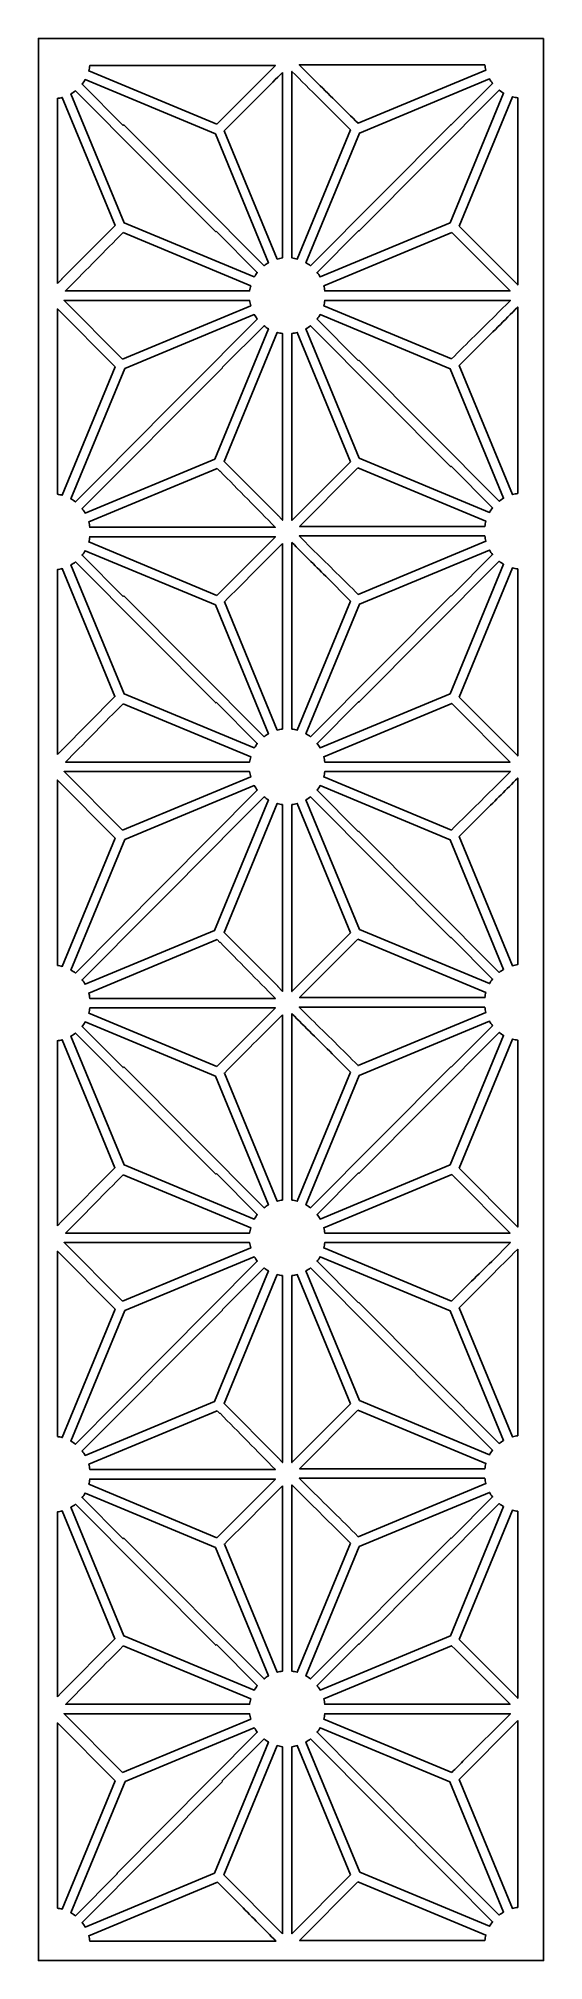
# Model space of a CAD drawing. Header units: centimetres. Extents: x -1.14 to 1.14, y -4.33 to 4.33.
import ezdxf

# ---------------------------------------------------------------- set-up
doc = ezdxf.new("R2010")
doc.units = ezdxf.units.CM
doc.header["$MEASUREMENT"] = 0
doc.layers.add('Layer 1', color=7, linetype='Continuous')

msp = doc.modelspace()

# ---------------------------------------------------------------- linework, layer by layer
at = {"layer": 'Layer 1', "color": 242}
for points, knots in [([(1.13846, 4.33143), (1.13846, 4.33143), (1.13846, 4.33143), (1.13846, 4.33143), (1.13846, 4.33143), (1.13846, 4.33143), (1.13846, 4.09177), (1.13846, 4.09177), (1.13846, 4.09177), (1.13846, 4.09177), (1.13846, 4.05877), (1.13846, 4.05877), (1.13846, 4.05877), (1.13846, 4.05877), (1.13846, 3.94671), (1.13846, 3.94671), (1.13846, 3.94671), (1.13846, 3.94671), (1.13846, 3.29527), (1.13846, 3.29527), (1.13846, 3.29527), (1.13846, 3.29527), (1.13846, 3.23257), (1.13846, 3.23257), (1.13846, 3.23257), (1.13846, 3.23257), (1.13846, 3.10361), (1.13846, 3.10361), (1.13846, 3.10361), (1.13846, 3.10361), (1.13846, 3.04291), (1.13846, 3.04291), (1.13846, 3.04291), (1.13846, 3.04291), (1.13846, 2.39772), (1.13846, 2.39772), (1.13846, 2.39772), (1.13846, 2.39772), (1.13846, 2.28566), (1.13846, 2.28566), (1.13846, 2.28566), (1.13846, 2.28566), (1.13846, 2.25266), (1.13846, 2.25266), (1.13846, 2.25266), (1.13846, 2.25266), (1.13846, 1.9683), (1.13846, 1.9683), (1.13846, 1.9683), (1.13846, 1.9683), (1.13846, 1.9353), (1.13846, 1.9353), (1.13846, 1.9353), (1.13846, 1.9353), (1.13846, 1.82324), (1.13846, 1.82324), (1.13846, 1.82324), (1.13846, 1.82324), (1.13846, 1.1718), (1.13846, 1.1718), (1.13846, 1.1718), (1.13846, 1.1718), (1.13846, 1.1091), (1.13846, 1.1091), (1.13846, 1.1091), (1.13846, 1.1091), (1.13846, 0.98014), (1.13846, 0.98014), (1.13846, 0.98014), (1.13846, 0.98014), (1.13846, 0.91944), (1.13846, 0.91944), (1.13846, 0.91944), (1.13846, 0.91944), (1.13846, 0.27425), (1.13846, 0.27425), (1.13846, 0.27425), (1.13846, 0.27425), (1.13846, 0.16219), (1.13846, 0.16219), (1.13846, 0.16219), (1.13846, 0.16219), (1.13846, 0.12919), (1.13846, 0.12919), (1.13846, 0.12919), (1.13846, 0.12919), (1.13846, -0.15518), (1.13846, -0.15518), (1.13846, -0.15518), (1.13846, -0.15518), (1.13846, -0.18817), (1.13846, -0.18817), (1.13846, -0.18817), (1.13846, -0.18817), (1.13846, -0.30023), (1.13846, -0.30023), (1.13846, -0.30023), (1.13846, -0.30023), (1.13846, -0.95167), (1.13846, -0.95167), (1.13846, -0.95167), (1.13846, -0.95167), (1.13846, -1.01437), (1.13846, -1.01437), (1.13846, -1.01437), (1.13846, -1.01437), (1.13846, -1.14333), (1.13846, -1.14333), (1.13846, -1.14333), (1.13846, -1.14333), (1.13846, -1.20404), (1.13846, -1.20404), (1.13846, -1.20404), (1.13846, -1.20404), (1.13846, -1.84922), (1.13846, -1.84922), (1.13846, -1.84922), (1.13846, -1.84922), (1.13846, -1.96129), (1.13846, -1.96129), (1.13846, -1.96129), (1.13846, -1.96129), (1.13846, -1.99428), (1.13846, -1.99428), (1.13846, -1.99428), (1.13846, -1.99428), (1.13846, -2.27865), (1.13846, -2.27865), (1.13846, -2.27865), (1.13846, -2.27865), (1.13846, -2.31164), (1.13846, -2.31164), (1.13846, -2.31164), (1.13846, -2.31164), (1.13846, -2.42371), (1.13846, -2.42371), (1.13846, -2.42371), (1.13846, -2.42371), (1.13846, -3.07514), (1.13846, -3.07514), (1.13846, -3.07514), (1.13846, -3.07514), (1.13846, -3.13784), (1.13846, -3.13784), (1.13846, -3.13784), (1.13846, -3.13784), (1.13846, -3.26879), (1.13846, -3.26879), (1.13846, -3.26879), (1.13846, -3.26879), (1.13846, -3.3295), (1.13846, -3.3295), (1.13846, -3.3295), (1.13846, -3.3295), (1.13846, -3.97468), (1.13846, -3.97468), (1.13846, -3.97468), (1.13846, -3.97468), (1.13846, -4.08675), (1.13846, -4.08675), (1.13846, -4.08675), (1.13846, -4.08675), (1.13846, -4.11974), (1.13846, -4.11974), (1.13846, -4.11974), (1.13846, -4.11974), (1.13846, -4.33142), (1.13846, -4.33142), (1.13846, -4.33142), (1.13846, -4.33142), (1.13846, -4.33142), (1.13846, -4.33142), (1.13846, -4.33142), (1.13846, -4.33142), (0.82032, -4.33142), (0.82032, -4.33142), (0.82032, -4.33142), (0.82032, -4.33142), (0.82032, -4.33142), (0.82032, -4.33142), (0.82032, -4.33142), (0.82032, -4.33142), (0.08506, -4.33142), (0.08506, -4.33142), (0.08506, -4.33142), (0.08506, -4.33142), (0.08506, -4.33142), (0.08506, -4.33142), (0.08506, -4.33142), (0.08506, -4.33142), (0.0226, -4.33142), (0.0226, -4.33142), (0.0226, -4.33142), (0.0226, -4.33142), (0.02259, -4.33142), (0.02259, -4.33142), (0.02259, -4.33142), (0.02259, -4.33142), (-0.05231, -4.33142), (-0.05231, -4.33142), (-0.05231, -4.33142), (-0.05231, -4.33142), (-0.05231, -4.33142), (-0.05231, -4.33142), (-0.05231, -4.33142), (-0.05231, -4.33142), (-0.11502, -4.33142), (-0.11502, -4.33142), (-0.11502, -4.33142), (-0.11502, -4.33142), (-0.11502, -4.33142), (-0.11502, -4.33142), (-0.11502, -4.33142), (-0.11502, -4.33142), (-0.86127, -4.33142), (-0.86127, -4.33142), (-0.86127, -4.33142), (-0.86127, -4.33142), (-0.86127, -4.33142), (-0.86127, -4.33142), (-0.86127, -4.33142), (-0.86127, -4.33142), (-1.13845, -4.33142), (-1.13845, -4.33142), (-1.13845, -4.33142), (-1.13845, -4.33142), (-1.13845, -4.33142), (-1.13845, -4.33142), (-1.13845, -4.33142), (-1.13845, -4.33142), (-1.13845, -4.05841), (-1.13845, -4.05841), (-1.13845, -4.05841), (-1.13845, -4.05841), (-1.13845, -3.29427), (-1.13845, -3.29427), (-1.13845, -3.29427), (-1.13845, -3.29427), (-1.13845, -3.23002), (-1.13845, -3.23002), (-1.13845, -3.23002), (-1.13845, -3.23002), (-1.13845, -3.22213), (-1.13845, -3.22213), (-1.13845, -3.22213), (-1.13845, -3.22213), (-1.13845, -3.17924), (-1.13845, -3.17924), (-1.13845, -3.17924), (-1.13845, -3.17924), (-1.13845, -3.17248), (-1.13845, -3.17248), (-1.13845, -3.17248), (-1.13845, -3.17248), (-1.13845, -3.11172), (-1.13845, -3.11172), (-1.13845, -3.11172), (-1.13845, -3.11172), (-1.13845, -2.34645), (-1.13845, -2.34645), (-1.13845, -2.34645), (-1.13845, -2.34645), (-1.13845, -1.93294), (-1.13845, -1.93294), (-1.13845, -1.93294), (-1.13845, -1.93294), (-1.13845, -1.16963), (-1.13845, -1.16963), (-1.13845, -1.16963), (-1.13845, -1.16963), (-1.13845, -1.10692), (-1.13845, -1.10692), (-1.13845, -1.10692), (-1.13845, -1.10692), (-1.13845, -1.09902), (-1.13845, -1.09902), (-1.13845, -1.09902), (-1.13845, -1.09902), (-1.13845, -1.05614), (-1.13845, -1.05614), (-1.13845, -1.05614), (-1.13845, -1.05614), (-1.13845, -1.04938), (-1.13845, -1.04938), (-1.13845, -1.04938), (-1.13845, -1.04938), (-1.13845, -0.98825), (-1.13845, -0.98825), (-1.13845, -0.98825), (-1.13845, -0.98825), (-1.13845, -0.22298), (-1.13845, -0.22298), (-1.13845, -0.22298), (-1.13845, -0.22298), (-1.13845, 0.19053), (-1.13845, 0.19053), (-1.13845, 0.19053), (-1.13845, 0.19053), (-1.13845, 0.95347), (-1.13845, 0.95347), (-1.13845, 0.95347), (-1.13845, 0.95347), (-1.13845, 1.01619), (-1.13845, 1.01619), (-1.13845, 1.01619), (-1.13845, 1.01619), (-1.13845, 1.02408), (-1.13845, 1.02408), (-1.13845, 1.02408), (-1.13845, 1.02408), (-1.13845, 1.06697), (-1.13845, 1.06697), (-1.13845, 1.06697), (-1.13845, 1.06697), (-1.13845, 1.07373), (-1.13845, 1.07373), (-1.13845, 1.07373), (-1.13845, 1.07373), (-1.13845, 1.13522), (-1.13845, 1.13522), (-1.13845, 1.13522), (-1.13845, 1.13522), (-1.13845, 1.90049), (-1.13845, 1.90049), (-1.13845, 1.90049), (-1.13845, 1.90049), (-1.13845, 2.314), (-1.13845, 2.314), (-1.13845, 2.314), (-1.13845, 2.314), (-1.13845, 3.07658), (-1.13845, 3.07658), (-1.13845, 3.07658), (-1.13845, 3.07658), (-1.13845, 3.13929), (-1.13845, 3.13929), (-1.13845, 3.13929), (-1.13845, 3.13929), (-1.13845, 3.14718), (-1.13845, 3.14718), (-1.13845, 3.14718), (-1.13845, 3.14718), (-1.13845, 3.19007), (-1.13845, 3.19007), (-1.13845, 3.19007), (-1.13845, 3.19007), (-1.13845, 3.19683), (-1.13845, 3.19683), (-1.13845, 3.19683), (-1.13845, 3.19683), (-1.13845, 3.2587), (-1.13845, 3.2587), (-1.13845, 3.2587), (-1.13845, 3.2587), (-1.13845, 4.02396), (-1.13845, 4.02396), (-1.13845, 4.02396), (-1.13845, 4.02396), (-1.13845, 4.33143), (-1.13845, 4.33143), (-1.13845, 4.33143), (-1.13845, 4.33143), (-1.13845, 4.33143), (-1.13845, 4.33143), (-1.13845, 4.33143), (-1.13845, 4.33143), (-0.93821, 4.33143), (-0.93821, 4.33143), (-0.93821, 4.33143), (-0.93821, 4.33143), (-0.93821, 4.33143), (-0.93821, 4.33143), (-0.93821, 4.33143), (-0.93821, 4.33143), (-0.89003, 4.33143), (-0.89003, 4.33143), (-0.89003, 4.33143), (-0.89003, 4.33143), (-0.89003, 4.33143), (-0.89003, 4.33143), (-0.89003, 4.33143), (-0.89003, 4.33143), (-0.77847, 4.33143), (-0.77847, 4.33143), (-0.77847, 4.33143), (-0.77847, 4.33143), (-0.77847, 4.33143), (-0.77847, 4.33143), (-0.77847, 4.33143), (-0.77847, 4.33143), (-0.14978, 4.33143), (-0.14978, 4.33143), (-0.14978, 4.33143), (-0.14978, 4.33143), (-0.14978, 4.33143), (-0.14978, 4.33143), (-0.14978, 4.33143), (-0.14978, 4.33143), (-0.08501, 4.33143), (-0.08501, 4.33143), (-0.08501, 4.33143), (-0.08501, 4.33143), (-0.08501, 4.33143), (-0.08501, 4.33143), (-0.08501, 4.33143), (-0.08501, 4.33143), (-0.03841, 4.33143), (-0.03841, 4.33143), (-0.03841, 4.33143), (-0.03841, 4.33143), (-0.03841, 4.33143), (-0.03841, 4.33143), (-0.03841, 4.33143), (-0.03841, 4.33143), (0.00428, 4.33143), (0.00428, 4.33143), (0.00428, 4.33143), (0.00428, 4.33143), (0.00428, 4.33143), (0.00428, 4.33143), (0.00428, 4.33143), (0.00428, 4.33143), (0.05354, 4.33143), (0.05354, 4.33143), (0.05354, 4.33143), (0.05354, 4.33143), (0.05354, 4.33143), (0.05354, 4.33143), (0.05354, 4.33143), (0.05354, 4.33143), (0.11405, 4.33143), (0.11405, 4.33143), (0.11405, 4.33143), (0.11405, 4.33143), (0.11405, 4.33143), (0.11405, 4.33143), (0.11405, 4.33143), (0.11405, 4.33143), (0.75307, 4.33143), (0.75307, 4.33143), (0.75307, 4.33143), (0.75307, 4.33143), (0.75307, 4.33143), (0.75307, 4.33143), (0.75307, 4.33143), (0.75307, 4.33143), (0.86463, 4.33143), (0.86463, 4.33143), (0.86463, 4.33143), (0.86463, 4.33143), (0.86463, 4.33143), (0.86463, 4.33143), (0.86463, 4.33143), (0.86463, 4.33143), (0.90274, 4.33143), (0.90274, 4.33143), (0.90274, 4.33143), (0.90274, 4.33143), (0.90274, 4.33143), (0.90274, 4.33143), (0.90274, 4.33143), (0.90274, 4.33143), (1.13846, 4.33143), (1.13846, 4.33143)], [0, 0, 0, 0, 0.008547, 0.008547, 0.008547, 0.008547, 0.017094, 0.017094, 0.017094, 0.017094, 0.025641, 0.025641, 0.025641, 0.025641, 0.034188, 0.034188, 0.034188, 0.034188, 0.042735, 0.042735, 0.042735, 0.042735, 0.0512821, 0.0512821, 0.0512821, 0.0512821, 0.0598291, 0.0598291, 0.0598291, 0.0598291, 0.0683761, 0.0683761, 0.0683761, 0.0683761, 0.0769231, 0.0769231, 0.0769231, 0.0769231, 0.0854701, 0.0854701, 0.0854701, 0.0854701, 0.0940171, 0.0940171, 0.0940171, 0.0940171, 0.1025641, 0.1025641, 0.1025641, 0.1025641, 0.1111111, 0.1111111, 0.1111111, 0.1111111, 0.1196581, 0.1196581, 0.1196581, 0.1196581, 0.1282051, 0.1282051, 0.1282051, 0.1282051, 0.1367521, 0.1367521, 0.1367521, 0.1367521, 0.1452991, 0.1452991, 0.1452991, 0.1452991, 0.1538462, 0.1538462, 0.1538462, 0.1538462, 0.1623932, 0.1623932, 0.1623932, 0.1623932, 0.1709402, 0.1709402, 0.1709402, 0.1709402, 0.1794872, 0.1794872, 0.1794872, 0.1794872, 0.1880342, 0.1880342, 0.1880342, 0.1880342, 0.1965812, 0.1965812, 0.1965812, 0.1965812, 0.2051282, 0.2051282, 0.2051282, 0.2051282, 0.2136752, 0.2136752, 0.2136752, 0.2136752, 0.2222222, 0.2222222, 0.2222222, 0.2222222, 0.2307692, 0.2307692, 0.2307692, 0.2307692, 0.2393162, 0.2393162, 0.2393162, 0.2393162, 0.2478632, 0.2478632, 0.2478632, 0.2478632, 0.2564103, 0.2564103, 0.2564103, 0.2564103, 0.2649573, 0.2649573, 0.2649573, 0.2649573, 0.2735043, 0.2735043, 0.2735043, 0.2735043, 0.2820513, 0.2820513, 0.2820513, 0.2820513, 0.2905983, 0.2905983, 0.2905983, 0.2905983, 0.2991453, 0.2991453, 0.2991453, 0.2991453, 0.3076923, 0.3076923, 0.3076923, 0.3076923, 0.3162393, 0.3162393, 0.3162393, 0.3162393, 0.3247863, 0.3247863, 0.3247863, 0.3247863, 0.3333333, 0.3333333, 0.3333333, 0.3333333, 0.3418803, 0.3418803, 0.3418803, 0.3418803, 0.3504274, 0.3504274, 0.3504274, 0.3504274, 0.3589744, 0.3589744, 0.3589744, 0.3589744, 0.3675214, 0.3675214, 0.3675214, 0.3675214, 0.3760684, 0.3760684, 0.3760684, 0.3760684, 0.3846154, 0.3846154, 0.3846154, 0.3846154, 0.3931624, 0.3931624, 0.3931624, 0.3931624, 0.4017094, 0.4017094, 0.4017094, 0.4017094, 0.4102564, 0.4102564, 0.4102564, 0.4102564, 0.4188034, 0.4188034, 0.4188034, 0.4188034, 0.4273504, 0.4273504, 0.4273504, 0.4273504, 0.4358974, 0.4358974, 0.4358974, 0.4358974, 0.4444444, 0.4444444, 0.4444444, 0.4444444, 0.4529915, 0.4529915, 0.4529915, 0.4529915, 0.4615385, 0.4615385, 0.4615385, 0.4615385, 0.4700855, 0.4700855, 0.4700855, 0.4700855, 0.4786325, 0.4786325, 0.4786325, 0.4786325, 0.4871795, 0.4871795, 0.4871795, 0.4871795, 0.4957265, 0.4957265, 0.4957265, 0.4957265, 0.5042735, 0.5042735, 0.5042735, 0.5042735, 0.5128205, 0.5128205, 0.5128205, 0.5128205, 0.5213675, 0.5213675, 0.5213675, 0.5213675, 0.5299145, 0.5299145, 0.5299145, 0.5299145, 0.5384615, 0.5384615, 0.5384615, 0.5384615, 0.5470085, 0.5470085, 0.5470085, 0.5470085, 0.5555556, 0.5555556, 0.5555556, 0.5555556, 0.5641026, 0.5641026, 0.5641026, 0.5641026, 0.5726496, 0.5726496, 0.5726496, 0.5726496, 0.5811966, 0.5811966, 0.5811966, 0.5811966, 0.5897436, 0.5897436, 0.5897436, 0.5897436, 0.5982906, 0.5982906, 0.5982906, 0.5982906, 0.6068376, 0.6068376, 0.6068376, 0.6068376, 0.6153846, 0.6153846, 0.6153846, 0.6153846, 0.6239316, 0.6239316, 0.6239316, 0.6239316, 0.6324786, 0.6324786, 0.6324786, 0.6324786, 0.6410256, 0.6410256, 0.6410256, 0.6410256, 0.6495726, 0.6495726, 0.6495726, 0.6495726, 0.6581197, 0.6581197, 0.6581197, 0.6581197, 0.6666667, 0.6666667, 0.6666667, 0.6666667, 0.6752137, 0.6752137, 0.6752137, 0.6752137, 0.6837607, 0.6837607, 0.6837607, 0.6837607, 0.6923077, 0.6923077, 0.6923077, 0.6923077, 0.7008547, 0.7008547, 0.7008547, 0.7008547, 0.7094017, 0.7094017, 0.7094017, 0.7094017, 0.7179487, 0.7179487, 0.7179487, 0.7179487, 0.7264957, 0.7264957, 0.7264957, 0.7264957, 0.7350427, 0.7350427, 0.7350427, 0.7350427, 0.7435897, 0.7435897, 0.7435897, 0.7435897, 0.7521368, 0.7521368, 0.7521368, 0.7521368, 0.7606838, 0.7606838, 0.7606838, 0.7606838, 0.7692308, 0.7692308, 0.7692308, 0.7692308, 0.7777778, 0.7777778, 0.7777778, 0.7777778, 0.7863248, 0.7863248, 0.7863248, 0.7863248, 0.7948718, 0.7948718, 0.7948718, 0.7948718, 0.8034188, 0.8034188, 0.8034188, 0.8034188, 0.8119658, 0.8119658, 0.8119658, 0.8119658, 0.8205128, 0.8205128, 0.8205128, 0.8205128, 0.8290598, 0.8290598, 0.8290598, 0.8290598, 0.8376068, 0.8376068, 0.8376068, 0.8376068, 0.8461538, 0.8461538, 0.8461538, 0.8461538, 0.8547009, 0.8547009, 0.8547009, 0.8547009, 0.8632479, 0.8632479, 0.8632479, 0.8632479, 0.8717949, 0.8717949, 0.8717949, 0.8717949, 0.8803419, 0.8803419, 0.8803419, 0.8803419, 0.8888889, 0.8888889, 0.8888889, 0.8888889, 0.8974359, 0.8974359, 0.8974359, 0.8974359, 0.9059829, 0.9059829, 0.9059829, 0.9059829, 0.9145299, 0.9145299, 0.9145299, 0.9145299, 0.9230769, 0.9230769, 0.9230769, 0.9230769, 0.9316239, 0.9316239, 0.9316239, 0.9316239, 0.9401709, 0.9401709, 0.9401709, 0.9401709, 0.9487179, 0.9487179, 0.9487179, 0.9487179, 0.957265, 0.957265, 0.957265, 0.957265, 0.965812, 0.965812, 0.965812, 0.965812, 0.974359, 0.974359, 0.974359, 0.974359, 0.982906, 0.982906, 0.982906, 0.982906, 1, 1, 1, 1]), ([(-0.3336, 3.9449), (-0.3336, 3.9449), (-0.07041, 4.20928), (-0.07041, 4.20928), (-0.07041, 4.20928), (-0.07041, 4.20928), (-0.90697, 4.20928), (-0.90697, 4.20928), (-0.90697, 4.20928), (-0.90798, 4.20113), (-0.90956, 4.19317), (-0.91167, 4.18543), (-0.91167, 4.18543), (-0.91167, 4.18543), (-0.3336, 3.9449), (-0.3336, 3.9449)], [0, 0, 0, 0, 0.2, 0.2, 0.2, 0.2, 0.4, 0.4, 0.4, 0.4, 0.6, 0.6, 0.6, 0.6, 1, 1, 1, 1]), ([(-0.03841, 4.17854), (-0.09575, 4.12035), (-0.15381, 4.06242), (-0.21131, 4.00493), (-0.21131, 4.00493), (-0.21131, 4.00493), (-0.30052, 3.91532), (-0.30052, 3.91532), (-0.30052, 3.91532), (-0.30052, 3.91532), (-0.06215, 3.33723), (-0.06215, 3.33723), (-0.06215, 3.33723), (-0.05444, 3.33934), (-0.04651, 3.34094), (-0.03841, 3.34196), (-0.03841, 3.34196), (-0.03841, 3.34196), (-0.03841, 4.17854), (-0.03841, 4.17854)], [0, 0, 0, 0, 0.1666667, 0.1666667, 0.1666667, 0.1666667, 0.3333333, 0.3333333, 0.3333333, 0.3333333, 0.5, 0.5, 0.5, 0.5, 0.6666667, 0.6666667, 0.6666667, 0.6666667, 1, 1, 1, 1]), ([(0.12935, 4.0581), (0.08734, 4.09974), (0.04544, 4.14133), (0.00428, 4.18291), (0.00428, 4.18291), (0.00428, 4.18291), (0.00428, 3.34196), (0.00428, 3.34196), (0.00428, 3.34196), (0.01239, 3.34095), (0.02031, 3.33936), (0.02803, 3.33724), (0.02803, 3.33724), (0.02803, 3.33724), (0.26789, 3.91894), (0.26789, 3.91894), (0.26789, 3.91894), (0.26789, 3.91894), (0.12935, 4.0581), (0.12935, 4.0581)], [0, 0, 0, 0, 0.1666667, 0.1666667, 0.1666667, 0.1666667, 0.3333333, 0.3333333, 0.3333333, 0.3333333, 0.5, 0.5, 0.5, 0.5, 0.6666667, 0.6666667, 0.6666667, 0.6666667, 1, 1, 1, 1]), ([(0.87379, 4.21251), (0.8748, 4.20437), (0.87638, 4.1964), (0.87849, 4.18866), (0.87849, 4.18866), (0.87849, 4.18866), (0.30224, 3.94889), (0.30224, 3.94889), (0.30224, 3.94889), (0.24197, 4.00953), (0.18109, 4.06948), (0.12008, 4.12928), (0.12008, 4.12928), (0.12008, 4.12928), (0.03723, 4.21251), (0.03723, 4.21251), (0.03723, 4.21251), (0.03723, 4.21251), (0.87379, 4.21251), (0.87379, 4.21251)], [0, 0, 0, 0, 0.1666667, 0.1666667, 0.1666667, 0.1666667, 0.3333333, 0.3333333, 0.3333333, 0.3333333, 0.5, 0.5, 0.5, 0.5, 0.6666667, 0.6666667, 0.6666667, 0.6666667, 1, 1, 1, 1]), ([(-0.33691, 3.46283), (-0.33691, 3.46283), (-0.33949, 3.46025), (-0.33949, 3.46025), (-0.33949, 3.46025), (-0.33949, 3.46025), (-0.97168, 4.09529), (-0.97168, 4.09529), (-0.97168, 4.09529), (-0.97803, 4.09033), (-0.98475, 4.08581), (-0.99178, 4.08177), (-0.99178, 4.08177), (-0.99178, 4.08177), (-0.7523, 3.50099), (-0.7523, 3.50099), (-0.7523, 3.50099), (-0.7523, 3.50099), (-0.16534, 3.25677), (-0.16534, 3.25677), (-0.16534, 3.25677), (-0.16132, 3.26383), (-0.15682, 3.27057), (-0.15188, 3.27696), (-0.15188, 3.27696), (-0.15188, 3.27696), (-0.33691, 3.46283), (-0.33691, 3.46283)], [0, 0, 0, 0, 0.125, 0.125, 0.125, 0.125, 0.25, 0.25, 0.25, 0.25, 0.375, 0.375, 0.375, 0.375, 0.5, 0.5, 0.5, 0.5, 0.625, 0.625, 0.625, 0.625, 0.75, 0.75, 0.75, 0.75, 1, 1, 1, 1]), ([(-0.34107, 3.90159), (-0.34107, 3.90159), (-0.92803, 4.14581), (-0.92803, 4.14581), (-0.92803, 4.14581), (-0.93205, 4.13875), (-0.93655, 4.13201), (-0.94149, 4.12562), (-0.94149, 4.12562), (-0.94149, 4.12562), (-0.75645, 3.93974), (-0.75645, 3.93974), (-0.75645, 3.93974), (-0.75645, 3.93974), (-0.75387, 3.94233), (-0.75387, 3.94233), (-0.75387, 3.94233), (-0.75387, 3.94233), (-0.12169, 3.30728), (-0.12169, 3.30728), (-0.12169, 3.30728), (-0.11533, 3.31225), (-0.10861, 3.31677), (-0.10159, 3.3208), (-0.10159, 3.3208), (-0.10159, 3.3208), (-0.34107, 3.90159), (-0.34107, 3.90159)], [0, 0, 0, 0, 0.125, 0.125, 0.125, 0.125, 0.25, 0.25, 0.25, 0.25, 0.375, 0.375, 0.375, 0.375, 0.5, 0.5, 0.5, 0.5, 0.625, 0.625, 0.625, 0.625, 0.75, 0.75, 0.75, 0.75, 1, 1, 1, 1]), ([(0.72119, 3.94089), (0.72119, 3.94089), (0.90831, 4.12885), (0.90831, 4.12885), (0.90831, 4.12885), (0.90337, 4.13524), (0.89886, 4.14199), (0.89485, 4.14905), (0.89485, 4.14905), (0.89485, 4.14905), (0.30835, 3.90501), (0.30835, 3.90501), (0.30835, 3.90501), (0.30835, 3.90501), (0.06746, 3.32081), (0.06746, 3.32081), (0.06746, 3.32081), (0.07449, 3.31677), (0.0812, 3.31225), (0.08756, 3.30729), (0.08756, 3.30729), (0.08756, 3.30729), (0.71975, 3.94233), (0.71975, 3.94233), (0.71975, 3.94233), (0.71975, 3.94233), (0.72119, 3.94089), (0.72119, 3.94089)], [0, 0, 0, 0, 0.125, 0.125, 0.125, 0.125, 0.25, 0.25, 0.25, 0.25, 0.375, 0.375, 0.375, 0.375, 0.5, 0.5, 0.5, 0.5, 0.625, 0.625, 0.625, 0.625, 0.75, 0.75, 0.75, 0.75, 1, 1, 1, 1]), ([(0.7177, 3.5008), (0.7177, 3.5008), (0.9586, 4.08501), (0.9586, 4.08501), (0.9586, 4.08501), (0.95157, 4.08904), (0.94486, 4.09357), (0.9385, 4.09853), (0.9385, 4.09853), (0.9385, 4.09853), (0.30631, 3.46348), (0.30631, 3.46348), (0.30631, 3.46348), (0.30631, 3.46348), (0.30487, 3.46493), (0.30487, 3.46493), (0.30487, 3.46493), (0.30487, 3.46493), (0.11775, 3.27696), (0.11775, 3.27696), (0.11775, 3.27696), (0.12269, 3.27057), (0.12719, 3.26383), (0.13121, 3.25677), (0.13121, 3.25677), (0.13121, 3.25677), (0.7177, 3.5008), (0.7177, 3.5008)], [0, 0, 0, 0, 0.125, 0.125, 0.125, 0.125, 0.25, 0.25, 0.25, 0.25, 0.375, 0.375, 0.375, 0.375, 0.5, 0.5, 0.5, 0.5, 0.625, 0.625, 0.625, 0.625, 0.75, 0.75, 0.75, 0.75, 1, 1, 1, 1]), ([(-1.05307, 3.22674), (-1.05307, 3.22674), (-1.05307, 4.06086), (-1.05307, 4.06086), (-1.05307, 4.06086), (-1.04562, 4.06188), (-1.03832, 4.06339), (-1.03121, 4.06534), (-1.03121, 4.06534), (-1.03121, 4.06534), (-0.79329, 3.48833), (-0.79329, 3.48833), (-0.79329, 3.48833), (-0.79329, 3.48833), (-1.03342, 3.24743), (-1.03342, 3.24743), (-1.03342, 3.24743), (-1.03342, 3.24743), (-1.03332, 3.24703), (-1.03332, 3.24703), (-1.03332, 3.24703), (-1.03332, 3.24703), (-1.05307, 3.22674), (-1.05307, 3.22674)], [0, 0, 0, 0, 0.1428571, 0.1428571, 0.1428571, 0.1428571, 0.2857143, 0.2857143, 0.2857143, 0.2857143, 0.4285714, 0.4285714, 0.4285714, 0.4285714, 0.5714286, 0.5714286, 0.5714286, 0.5714286, 0.7142857, 0.7142857, 0.7142857, 0.7142857, 1, 1, 1, 1]), ([(0.75784, 3.48607), (0.75784, 3.48607), (0.99804, 4.06859), (0.99804, 4.06859), (0.99804, 4.06859), (1.00575, 4.06647), (1.01367, 4.06487), (1.02178, 4.06386), (1.02178, 4.06386), (1.02178, 4.06386), (1.02178, 3.22094), (1.02178, 3.22094), (1.02178, 3.22094), (1.02178, 3.22094), (0.75784, 3.48607), (0.75784, 3.48607)], [0, 0, 0, 0, 0.2, 0.2, 0.2, 0.2, 0.4, 0.4, 0.4, 0.4, 0.6, 0.6, 0.6, 0.6, 1, 1, 1, 1]), ([(-0.75656, 3.45635), (-0.75656, 3.45635), (-0.77318, 3.43956), (-0.77318, 3.43956), (-0.77318, 3.43956), (-0.77318, 3.43956), (-0.77334, 3.43995), (-0.77334, 3.43995), (-0.77334, 3.43995), (-0.85469, 3.35824), (-0.93577, 3.27444), (-1.01679, 3.1933), (-1.01679, 3.1933), (-1.01679, 3.1933), (-0.1864, 3.1933), (-0.1864, 3.1933), (-0.1864, 3.1933), (-0.18539, 3.20145), (-0.1838, 3.20941), (-0.1817, 3.21715), (-0.1817, 3.21715), (-0.1817, 3.21715), (-0.75656, 3.45635), (-0.75656, 3.45635)], [0, 0, 0, 0, 0.1428571, 0.1428571, 0.1428571, 0.1428571, 0.2857143, 0.2857143, 0.2857143, 0.2857143, 0.4285714, 0.4285714, 0.4285714, 0.4285714, 0.5714286, 0.5714286, 0.5714286, 0.5714286, 0.7142857, 0.7142857, 0.7142857, 0.7142857, 1, 1, 1, 1]), ([(0.72485, 3.45735), (0.72485, 3.45735), (0.14757, 3.21715), (0.14757, 3.21715), (0.14757, 3.21715), (0.14967, 3.20941), (0.15126, 3.20145), (0.15227, 3.1933), (0.15227, 3.1933), (0.15227, 3.1933), (0.9877, 3.1933), (0.9877, 3.1933), (0.9877, 3.1933), (0.9877, 3.1933), (0.72485, 3.45735), (0.72485, 3.45735)], [0, 0, 0, 0, 0.2, 0.2, 0.2, 0.2, 0.4, 0.4, 0.4, 0.4, 0.6, 0.6, 0.6, 0.6, 1, 1, 1, 1]), ([(-0.75977, 2.88604), (-0.75977, 2.88604), (-1.02296, 3.15042), (-1.02296, 3.15042), (-1.02296, 3.15042), (-1.02296, 3.15042), (-0.1864, 3.15042), (-0.1864, 3.15042), (-0.1864, 3.15042), (-0.18539, 3.14228), (-0.1838, 3.13432), (-0.18169, 3.12657), (-0.18169, 3.12657), (-0.18169, 3.12657), (-0.75977, 2.88604), (-0.75977, 2.88604)], [0, 0, 0, 0, 0.2, 0.2, 0.2, 0.2, 0.4, 0.4, 0.4, 0.4, 0.6, 0.6, 0.6, 0.6, 1, 1, 1, 1]), ([(0.72332, 2.88701), (0.79316, 2.95728), (0.86382, 3.02663), (0.93453, 3.09588), (0.93453, 3.09588), (0.93453, 3.09588), (0.98883, 3.15042), (0.98883, 3.15042), (0.98883, 3.15042), (0.98883, 3.15042), (0.15227, 3.15042), (0.15227, 3.15042), (0.15227, 3.15042), (0.15126, 3.14228), (0.14968, 3.13431), (0.14757, 3.12657), (0.14757, 3.12657), (0.14757, 3.12657), (0.72332, 2.88701), (0.72332, 2.88701)], [0, 0, 0, 0, 0.1666667, 0.1666667, 0.1666667, 0.1666667, 0.3333333, 0.3333333, 0.3333333, 0.3333333, 0.5, 0.5, 0.5, 0.5, 0.6666667, 0.6666667, 0.6666667, 0.6666667, 1, 1, 1, 1]), ([(0.84243, 2.9422), (0.84243, 2.9422), (0.76869, 2.86813), (0.76869, 2.86813), (0.76869, 2.86813), (0.76869, 2.86813), (0.7688, 2.86808), (0.7688, 2.86808), (0.7688, 2.86808), (0.7688, 2.86808), (0.7582, 2.85749), (0.7582, 2.85749), (0.7582, 2.85749), (0.7582, 2.85749), (0.99803, 2.27586), (0.99803, 2.27586), (0.99803, 2.27586), (1.00574, 2.27798), (1.01367, 2.27957), (1.02178, 2.28058), (1.02178, 2.28058), (1.02178, 2.28058), (1.02178, 3.12082), (1.02178, 3.12082), (1.02178, 3.12082), (0.96289, 3.06133), (0.90249, 3.00182), (0.84243, 2.9422)], [0, 0, 0, 0, 0.125, 0.125, 0.125, 0.125, 0.25, 0.25, 0.25, 0.25, 0.375, 0.375, 0.375, 0.375, 0.5, 0.5, 0.5, 0.5, 0.625, 0.625, 0.625, 0.625, 0.75, 0.75, 0.75, 0.75, 1, 1, 1, 1]), ([(-1.05307, 2.27709), (-1.05307, 2.27709), (-1.05307, 3.1121), (-1.05307, 3.1121), (-1.05307, 3.1121), (-1.05307, 3.1121), (-0.79284, 2.8507), (-0.79284, 2.8507), (-0.79284, 2.8507), (-0.79284, 2.8507), (-1.03122, 2.27261), (-1.03122, 2.27261), (-1.03122, 2.27261), (-1.03833, 2.27457), (-1.04562, 2.27607), (-1.05307, 2.27709)], [0, 0, 0, 0, 0.2, 0.2, 0.2, 0.2, 0.4, 0.4, 0.4, 0.4, 0.6, 0.6, 0.6, 0.6, 1, 1, 1, 1]), ([(-0.74943, 2.84392), (-0.74943, 2.84392), (-0.99178, 2.25619), (-0.99178, 2.25619), (-0.99178, 2.25619), (-0.98475, 2.25215), (-0.97804, 2.24763), (-0.97168, 2.24267), (-0.97168, 2.24267), (-0.97168, 2.24267), (-0.78377, 2.43142), (-0.78377, 2.43142), (-0.78377, 2.43142), (-0.78377, 2.43142), (-0.78406, 2.43171), (-0.78406, 2.43171), (-0.78406, 2.43171), (-0.78406, 2.43171), (-0.15187, 3.06677), (-0.15187, 3.06677), (-0.15187, 3.06677), (-0.15681, 3.07315), (-0.16132, 3.0799), (-0.16534, 3.08696), (-0.16534, 3.08696), (-0.16534, 3.08696), (-0.74943, 2.84392), (-0.74943, 2.84392)], [0, 0, 0, 0, 0.125, 0.125, 0.125, 0.125, 0.25, 0.25, 0.25, 0.25, 0.375, 0.375, 0.375, 0.375, 0.5, 0.5, 0.5, 0.5, 0.625, 0.625, 0.625, 0.625, 0.75, 0.75, 0.75, 0.75, 1, 1, 1, 1]), ([(-0.30959, 2.84768), (-0.30959, 2.84768), (-0.3093, 2.84739), (-0.3093, 2.84739), (-0.3093, 2.84739), (-0.3093, 2.84739), (-0.94149, 2.21234), (-0.94149, 2.21234), (-0.94149, 2.21234), (-0.93655, 2.20596), (-0.93205, 2.19921), (-0.92803, 2.19215), (-0.92803, 2.19215), (-0.92803, 2.19215), (-0.34393, 2.43519), (-0.34393, 2.43519), (-0.34393, 2.43519), (-0.34393, 2.43519), (-0.10159, 3.02292), (-0.10159, 3.02292), (-0.10159, 3.02292), (-0.10862, 3.02695), (-0.11533, 3.03147), (-0.12169, 3.03644), (-0.12169, 3.03644), (-0.12169, 3.03644), (-0.30959, 2.84768), (-0.30959, 2.84768)], [0, 0, 0, 0, 0.125, 0.125, 0.125, 0.125, 0.25, 0.25, 0.25, 0.25, 0.375, 0.375, 0.375, 0.375, 0.5, 0.5, 0.5, 0.5, 0.625, 0.625, 0.625, 0.625, 0.75, 0.75, 0.75, 0.75, 1, 1, 1, 1]), ([(0.308, 2.43957), (0.308, 2.43957), (0.89485, 2.19539), (0.89485, 2.19539), (0.89485, 2.19539), (0.89887, 2.20245), (0.90337, 2.20919), (0.90831, 2.21558), (0.90831, 2.21558), (0.90831, 2.21558), (0.72154, 2.40319), (0.72154, 2.40319), (0.72154, 2.40319), (0.72154, 2.40319), (0.71975, 2.40139), (0.71975, 2.40139), (0.71975, 2.40139), (0.71975, 2.40139), (0.08756, 3.03644), (0.08756, 3.03644), (0.08756, 3.03644), (0.0812, 3.03147), (0.07449, 3.02695), (0.06746, 3.02292), (0.06746, 3.02292), (0.06746, 3.02292), (0.308, 2.43957), (0.308, 2.43957)], [0, 0, 0, 0, 0.125, 0.125, 0.125, 0.125, 0.25, 0.25, 0.25, 0.25, 0.375, 0.375, 0.375, 0.375, 0.5, 0.5, 0.5, 0.5, 0.625, 0.625, 0.625, 0.625, 0.75, 0.75, 0.75, 0.75, 1, 1, 1, 1]), ([(0.30452, 2.87915), (0.30452, 2.87915), (0.30631, 2.88095), (0.30631, 2.88095), (0.30631, 2.88095), (0.30631, 2.88095), (0.9385, 2.24591), (0.9385, 2.24591), (0.9385, 2.24591), (0.94485, 2.25087), (0.95157, 2.25539), (0.9586, 2.25943), (0.9586, 2.25943), (0.9586, 2.25943), (0.71806, 2.84277), (0.71806, 2.84277), (0.71806, 2.84277), (0.71806, 2.84277), (0.13121, 3.08696), (0.13121, 3.08696), (0.13121, 3.08696), (0.12719, 3.0799), (0.12269, 3.07315), (0.11775, 3.06676), (0.11775, 3.06676), (0.11775, 3.06676), (0.30452, 2.87915), (0.30452, 2.87915)], [0, 0, 0, 0, 0.125, 0.125, 0.125, 0.125, 0.25, 0.25, 0.25, 0.25, 0.375, 0.375, 0.375, 0.375, 0.5, 0.5, 0.5, 0.5, 0.625, 0.625, 0.625, 0.625, 0.75, 0.75, 0.75, 0.75, 1, 1, 1, 1]), ([(-0.05995, 2.18282), (-0.05995, 2.18282), (-0.06005, 2.18241), (-0.06005, 2.18241), (-0.06005, 2.18241), (-0.06005, 2.18241), (-0.03841, 2.16019), (-0.03841, 2.16019), (-0.03841, 2.16019), (-0.03841, 2.16019), (-0.03841, 3.00176), (-0.03841, 3.00176), (-0.03841, 3.00176), (-0.04651, 3.00278), (-0.05444, 3.00436), (-0.06215, 3.00648), (-0.06215, 3.00648), (-0.06215, 3.00648), (-0.30176, 2.4254), (-0.30176, 2.4254), (-0.30176, 2.4254), (-0.30176, 2.4254), (-0.05995, 2.18282), (-0.05995, 2.18282)], [0, 0, 0, 0, 0.1428571, 0.1428571, 0.1428571, 0.1428571, 0.2857143, 0.2857143, 0.2857143, 0.2857143, 0.4285714, 0.4285714, 0.4285714, 0.4285714, 0.5714286, 0.5714286, 0.5714286, 0.5714286, 0.7142857, 0.7142857, 0.7142857, 0.7142857, 1, 1, 1, 1]), ([(0.26822, 2.42398), (0.26822, 2.42398), (0.02802, 3.00649), (0.02802, 3.00649), (0.02802, 3.00649), (0.02031, 3.00438), (0.01239, 3.00278), (0.00428, 3.00177), (0.00428, 3.00177), (0.00428, 3.00177), (0.00428, 2.15885), (0.00428, 2.15885), (0.00428, 2.15885), (0.00428, 2.15885), (0.26822, 2.42398), (0.26822, 2.42398)], [0, 0, 0, 0, 0.2, 0.2, 0.2, 0.2, 0.4, 0.4, 0.4, 0.4, 0.6, 0.6, 0.6, 0.6, 1, 1, 1, 1]), ([(-0.33277, 2.39341), (-0.33277, 2.39341), (-0.91167, 2.15254), (-0.91167, 2.15254), (-0.91167, 2.15254), (-0.90956, 2.14479), (-0.90798, 2.13683), (-0.90697, 2.12869), (-0.90697, 2.12869), (-0.90697, 2.12869), (-0.07082, 2.12869), (-0.07082, 2.12869), (-0.07082, 2.12869), (-0.15376, 2.21162), (-0.23675, 2.29744), (-0.32003, 2.3811), (-0.32003, 2.3811), (-0.32003, 2.3811), (-0.32019, 2.38071), (-0.32019, 2.38071), (-0.32019, 2.38071), (-0.32019, 2.38071), (-0.33277, 2.39341), (-0.33277, 2.39341)], [0, 0, 0, 0, 0.1428571, 0.1428571, 0.1428571, 0.1428571, 0.2857143, 0.2857143, 0.2857143, 0.2857143, 0.4285714, 0.4285714, 0.4285714, 0.4285714, 0.5714286, 0.5714286, 0.5714286, 0.5714286, 0.7142857, 0.7142857, 0.7142857, 0.7142857, 1, 1, 1, 1]), ([(0.30158, 2.39582), (0.30158, 2.39582), (0.87849, 2.15577), (0.87849, 2.15577), (0.87849, 2.15577), (0.87638, 2.14803), (0.8748, 2.14007), (0.87379, 2.13192), (0.87379, 2.13192), (0.87379, 2.13192), (0.03836, 2.13192), (0.03836, 2.13192), (0.03836, 2.13192), (0.03836, 2.13192), (0.28605, 2.38074), (0.28605, 2.38074), (0.28605, 2.38074), (0.28605, 2.38074), (0.28617, 2.38043), (0.28617, 2.38043), (0.28617, 2.38043), (0.28617, 2.38043), (0.30158, 2.39582), (0.30158, 2.39582)], [0, 0, 0, 0, 0.1428571, 0.1428571, 0.1428571, 0.1428571, 0.2857143, 0.2857143, 0.2857143, 0.2857143, 0.4285714, 0.4285714, 0.4285714, 0.4285714, 0.5714286, 0.5714286, 0.5714286, 0.5714286, 0.7142857, 0.7142857, 0.7142857, 0.7142857, 1, 1, 1, 1]), ([(-0.3336, 1.82142), (-0.3336, 1.82142), (-0.07041, 2.0858), (-0.07041, 2.0858), (-0.07041, 2.0858), (-0.07041, 2.0858), (-0.90697, 2.0858), (-0.90697, 2.0858), (-0.90697, 2.0858), (-0.90798, 2.07766), (-0.90956, 2.0697), (-0.91167, 2.06196), (-0.91167, 2.06196), (-0.91167, 2.06196), (-0.3336, 1.82142), (-0.3336, 1.82142)], [0, 0, 0, 0, 0.2, 0.2, 0.2, 0.2, 0.4, 0.4, 0.4, 0.4, 0.6, 0.6, 0.6, 0.6, 1, 1, 1, 1]), ([(0.87379, 2.08904), (0.8748, 2.0809), (0.87638, 2.07293), (0.87849, 2.06519), (0.87849, 2.06519), (0.87849, 2.06519), (0.3025, 1.82552), (0.3025, 1.82552), (0.3025, 1.82552), (0.23722, 1.89121), (0.17122, 1.95609), (0.10513, 2.02083), (0.10513, 2.02083), (0.10513, 2.02083), (0.03723, 2.08904), (0.03723, 2.08904), (0.03723, 2.08904), (0.03723, 2.08904), (0.87379, 2.08904), (0.87379, 2.08904)], [0, 0, 0, 0, 0.1666667, 0.1666667, 0.1666667, 0.1666667, 0.3333333, 0.3333333, 0.3333333, 0.3333333, 0.5, 0.5, 0.5, 0.5, 0.6666667, 0.6666667, 0.6666667, 0.6666667, 1, 1, 1, 1]), ([(-0.34089, 1.77804), (-0.34089, 1.77804), (-0.92803, 2.02234), (-0.92803, 2.02234), (-0.92803, 2.02234), (-0.93205, 2.01528), (-0.93655, 2.00854), (-0.94149, 2.00215), (-0.94149, 2.00215), (-0.94149, 2.00215), (-0.75663, 1.81646), (-0.75663, 1.81646), (-0.75663, 1.81646), (-0.75663, 1.81646), (-0.75387, 1.81923), (-0.75387, 1.81923), (-0.75387, 1.81923), (-0.75387, 1.81923), (-0.12169, 1.18418), (-0.12169, 1.18418), (-0.12169, 1.18418), (-0.11533, 1.18914), (-0.10861, 1.19367), (-0.10159, 1.1977), (-0.10159, 1.1977), (-0.10159, 1.1977), (-0.34089, 1.77804), (-0.34089, 1.77804)], [0, 0, 0, 0, 0.125, 0.125, 0.125, 0.125, 0.25, 0.25, 0.25, 0.25, 0.375, 0.375, 0.375, 0.375, 0.5, 0.5, 0.5, 0.5, 0.625, 0.625, 0.625, 0.625, 0.75, 0.75, 0.75, 0.75, 1, 1, 1, 1]), ([(-0.03841, 2.05507), (-0.1256, 1.96659), (-0.21444, 1.87871), (-0.30047, 1.79209), (-0.30047, 1.79209), (-0.30047, 1.79209), (-0.06215, 1.21412), (-0.06215, 1.21412), (-0.06215, 1.21412), (-0.05444, 1.21624), (-0.04651, 1.21784), (-0.03841, 1.21885), (-0.03841, 1.21885), (-0.03841, 1.21885), (-0.03841, 2.05507), (-0.03841, 2.05507)], [0, 0, 0, 0, 0.2, 0.2, 0.2, 0.2, 0.4, 0.4, 0.4, 0.4, 0.6, 0.6, 0.6, 0.6, 1, 1, 1, 1]), ([(0.15667, 1.90756), (0.10554, 1.95824), (0.05436, 2.00884), (0.00428, 2.05943), (0.00428, 2.05943), (0.00428, 2.05943), (0.00428, 1.21886), (0.00428, 1.21886), (0.00428, 1.21886), (0.01239, 1.21784), (0.02031, 1.21626), (0.02803, 1.21414), (0.02803, 1.21414), (0.02803, 1.21414), (0.26789, 1.79584), (0.26789, 1.79584), (0.26789, 1.79584), (0.26789, 1.79584), (0.15667, 1.90756), (0.15667, 1.90756)], [0, 0, 0, 0, 0.1666667, 0.1666667, 0.1666667, 0.1666667, 0.3333333, 0.3333333, 0.3333333, 0.3333333, 0.5, 0.5, 0.5, 0.5, 0.6666667, 0.6666667, 0.6666667, 0.6666667, 1, 1, 1, 1]), ([(0.72137, 1.8176), (0.72137, 1.8176), (0.90831, 2.00538), (0.90831, 2.00538), (0.90831, 2.00538), (0.90337, 2.01177), (0.89886, 2.01851), (0.89485, 2.02558), (0.89485, 2.02558), (0.89485, 2.02558), (0.30817, 1.78147), (0.30817, 1.78147), (0.30817, 1.78147), (0.30817, 1.78147), (0.06746, 1.19771), (0.06746, 1.19771), (0.06746, 1.19771), (0.07449, 1.19367), (0.0812, 1.18915), (0.08756, 1.18418), (0.08756, 1.18418), (0.08756, 1.18418), (0.71975, 1.81923), (0.71975, 1.81923), (0.71975, 1.81923), (0.71975, 1.81923), (0.72137, 1.8176), (0.72137, 1.8176)], [0, 0, 0, 0, 0.125, 0.125, 0.125, 0.125, 0.25, 0.25, 0.25, 0.25, 0.375, 0.375, 0.375, 0.375, 0.5, 0.5, 0.5, 0.5, 0.625, 0.625, 0.625, 0.625, 0.75, 0.75, 0.75, 0.75, 1, 1, 1, 1]), ([(-1.05307, 1.10364), (-1.05307, 1.10364), (-1.05307, 1.93739), (-1.05307, 1.93739), (-1.05307, 1.93739), (-1.04562, 1.93841), (-1.03832, 1.93991), (-1.03121, 1.94187), (-1.03121, 1.94187), (-1.03121, 1.94187), (-0.79339, 1.36512), (-0.79339, 1.36512), (-0.79339, 1.36512), (-0.79339, 1.36512), (-1.03342, 1.12433), (-1.03342, 1.12433), (-1.03342, 1.12433), (-1.03342, 1.12433), (-1.03332, 1.12392), (-1.03332, 1.12392), (-1.03332, 1.12392), (-1.03332, 1.12392), (-1.05307, 1.10364), (-1.05307, 1.10364)], [0, 0, 0, 0, 0.1428571, 0.1428571, 0.1428571, 0.1428571, 0.2857143, 0.2857143, 0.2857143, 0.2857143, 0.4285714, 0.4285714, 0.4285714, 0.4285714, 0.5714286, 0.5714286, 0.5714286, 0.5714286, 0.7142857, 0.7142857, 0.7142857, 0.7142857, 1, 1, 1, 1]), ([(-0.33673, 1.33955), (-0.33673, 1.33955), (-0.33949, 1.33677), (-0.33949, 1.33677), (-0.33949, 1.33677), (-0.33949, 1.33677), (-0.97168, 1.97182), (-0.97168, 1.97182), (-0.97168, 1.97182), (-0.97803, 1.96686), (-0.98475, 1.96234), (-0.99178, 1.9583), (-0.99178, 1.9583), (-0.99178, 1.9583), (-0.75248, 1.37796), (-0.75248, 1.37796), (-0.75248, 1.37796), (-0.75248, 1.37796), (-0.16534, 1.13366), (-0.16534, 1.13366), (-0.16534, 1.13366), (-0.16132, 1.14072), (-0.15682, 1.14747), (-0.15188, 1.15386), (-0.15188, 1.15386), (-0.15188, 1.15386), (-0.33673, 1.33955), (-0.33673, 1.33955)], [0, 0, 0, 0, 0.125, 0.125, 0.125, 0.125, 0.25, 0.25, 0.25, 0.25, 0.375, 0.375, 0.375, 0.375, 0.5, 0.5, 0.5, 0.5, 0.625, 0.625, 0.625, 0.625, 0.75, 0.75, 0.75, 0.75, 1, 1, 1, 1]), ([(0.71789, 1.37777), (0.71789, 1.37777), (0.9586, 1.96154), (0.9586, 1.96154), (0.9586, 1.96154), (0.95157, 1.96557), (0.94486, 1.97009), (0.9385, 1.97506), (0.9385, 1.97506), (0.9385, 1.97506), (0.30631, 1.34001), (0.30631, 1.34001), (0.30631, 1.34001), (0.30631, 1.34001), (0.30469, 1.34164), (0.30469, 1.34164), (0.30469, 1.34164), (0.30469, 1.34164), (0.11775, 1.15385), (0.11775, 1.15385), (0.11775, 1.15385), (0.12269, 1.14747), (0.12719, 1.14072), (0.13121, 1.13366), (0.13121, 1.13366), (0.13121, 1.13366), (0.71789, 1.37777), (0.71789, 1.37777)], [0, 0, 0, 0, 0.125, 0.125, 0.125, 0.125, 0.25, 0.25, 0.25, 0.25, 0.375, 0.375, 0.375, 0.375, 0.5, 0.5, 0.5, 0.5, 0.625, 0.625, 0.625, 0.625, 0.75, 0.75, 0.75, 0.75, 1, 1, 1, 1]), ([(0.75784, 1.3626), (0.75784, 1.3626), (0.99804, 1.94511), (0.99804, 1.94511), (0.99804, 1.94511), (1.00575, 1.943), (1.01367, 1.9414), (1.02178, 1.94039), (1.02178, 1.94039), (1.02178, 1.94039), (1.02178, 1.09747), (1.02178, 1.09747), (1.02178, 1.09747), (1.02178, 1.09747), (0.75784, 1.3626), (0.75784, 1.3626)], [0, 0, 0, 0, 0.2, 0.2, 0.2, 0.2, 0.4, 0.4, 0.4, 0.4, 0.6, 0.6, 0.6, 0.6, 1, 1, 1, 1]), ([(-0.7563, 1.33314), (-0.7563, 1.33314), (-0.77318, 1.31609), (-0.77318, 1.31609), (-0.77318, 1.31609), (-0.77318, 1.31609), (-0.77334, 1.31648), (-0.77334, 1.31648), (-0.77334, 1.31648), (-0.85456, 1.23489), (-0.93552, 1.15122), (-1.01642, 1.0702), (-1.01642, 1.0702), (-1.01642, 1.0702), (-0.1864, 1.0702), (-0.1864, 1.0702), (-0.1864, 1.0702), (-0.18539, 1.07834), (-0.1838, 1.0863), (-0.1817, 1.09405), (-0.1817, 1.09405), (-0.1817, 1.09405), (-0.7563, 1.33314), (-0.7563, 1.33314)], [0, 0, 0, 0, 0.1428571, 0.1428571, 0.1428571, 0.1428571, 0.2857143, 0.2857143, 0.2857143, 0.2857143, 0.4285714, 0.4285714, 0.4285714, 0.4285714, 0.5714286, 0.5714286, 0.5714286, 0.5714286, 0.7142857, 0.7142857, 0.7142857, 0.7142857, 1, 1, 1, 1]), ([(0.73991, 1.31911), (0.73991, 1.31911), (0.73988, 1.31905), (0.73988, 1.31905), (0.73988, 1.31905), (0.73988, 1.31905), (0.72472, 1.3342), (0.72472, 1.3342), (0.72472, 1.3342), (0.72472, 1.3342), (0.14757, 1.09405), (0.14757, 1.09405), (0.14757, 1.09405), (0.14967, 1.0863), (0.15126, 1.07834), (0.15227, 1.0702), (0.15227, 1.0702), (0.15227, 1.0702), (0.9877, 1.0702), (0.9877, 1.0702), (0.9877, 1.0702), (0.9877, 1.0702), (0.73991, 1.31911), (0.73991, 1.31911)], [0, 0, 0, 0, 0.1428571, 0.1428571, 0.1428571, 0.1428571, 0.2857143, 0.2857143, 0.2857143, 0.2857143, 0.4285714, 0.4285714, 0.4285714, 0.4285714, 0.5714286, 0.5714286, 0.5714286, 0.5714286, 0.7142857, 0.7142857, 0.7142857, 0.7142857, 1, 1, 1, 1]), ([(-1.05307, 0.15362), (-1.05307, 0.15362), (-1.05307, 0.98863), (-1.05307, 0.98863), (-1.05307, 0.98863), (-1.05307, 0.98863), (-0.79284, 0.72723), (-0.79284, 0.72723), (-0.79284, 0.72723), (-0.79284, 0.72723), (-1.03122, 0.14914), (-1.03122, 0.14914), (-1.03122, 0.14914), (-1.03833, 0.15109), (-1.04562, 0.1526), (-1.05307, 0.15362)], [0, 0, 0, 0, 0.2, 0.2, 0.2, 0.2, 0.4, 0.4, 0.4, 0.4, 0.6, 0.6, 0.6, 0.6, 1, 1, 1, 1]), ([(-0.75977, 0.76293), (-0.75977, 0.76293), (-1.02296, 1.02731), (-1.02296, 1.02731), (-1.02296, 1.02731), (-1.02296, 1.02731), (-0.1864, 1.02731), (-0.1864, 1.02731), (-0.1864, 1.02731), (-0.18539, 1.01917), (-0.1838, 1.01121), (-0.18169, 1.00347), (-0.18169, 1.00347), (-0.18169, 1.00347), (-0.75977, 0.76293), (-0.75977, 0.76293)], [0, 0, 0, 0, 0.2, 0.2, 0.2, 0.2, 0.4, 0.4, 0.4, 0.4, 0.6, 0.6, 0.6, 0.6, 1, 1, 1, 1]), ([(-0.74925, 0.72089), (-0.74925, 0.72089), (-0.99178, 0.13272), (-0.99178, 0.13272), (-0.99178, 0.13272), (-0.98475, 0.12868), (-0.97804, 0.12416), (-0.97168, 0.1192), (-0.97168, 0.1192), (-0.97168, 0.1192), (-0.78359, 0.30814), (-0.78359, 0.30814), (-0.78359, 0.30814), (-0.78359, 0.30814), (-0.78406, 0.30861), (-0.78406, 0.30861), (-0.78406, 0.30861), (-0.78406, 0.30861), (-0.15187, 0.94366), (-0.15187, 0.94366), (-0.15187, 0.94366), (-0.15681, 0.95005), (-0.16132, 0.95679), (-0.16534, 0.96385), (-0.16534, 0.96385), (-0.16534, 0.96385), (-0.74925, 0.72089), (-0.74925, 0.72089)], [0, 0, 0, 0, 0.125, 0.125, 0.125, 0.125, 0.25, 0.25, 0.25, 0.25, 0.375, 0.375, 0.375, 0.375, 0.5, 0.5, 0.5, 0.5, 0.625, 0.625, 0.625, 0.625, 0.75, 0.75, 0.75, 0.75, 1, 1, 1, 1]), ([(0.3047, 0.75586), (0.3047, 0.75586), (0.30631, 0.75748), (0.30631, 0.75748), (0.30631, 0.75748), (0.30631, 0.75748), (0.9385, 0.12243), (0.9385, 0.12243), (0.9385, 0.12243), (0.94485, 0.1274), (0.95157, 0.13192), (0.9586, 0.13596), (0.9586, 0.13596), (0.9586, 0.13596), (0.71788, 0.71975), (0.71788, 0.71975), (0.71788, 0.71975), (0.71788, 0.71975), (0.13121, 0.96385), (0.13121, 0.96385), (0.13121, 0.96385), (0.12719, 0.95679), (0.12269, 0.95004), (0.11775, 0.94366), (0.11775, 0.94366), (0.11775, 0.94366), (0.3047, 0.75586), (0.3047, 0.75586)], [0, 0, 0, 0, 0.125, 0.125, 0.125, 0.125, 0.25, 0.25, 0.25, 0.25, 0.375, 0.375, 0.375, 0.375, 0.5, 0.5, 0.5, 0.5, 0.625, 0.625, 0.625, 0.625, 0.75, 0.75, 0.75, 0.75, 1, 1, 1, 1]), ([(0.72357, 0.76379), (0.78851, 0.82912), (0.85415, 0.89365), (0.91988, 0.95805), (0.91988, 0.95805), (0.91988, 0.95805), (0.98883, 1.02731), (0.98883, 1.02731), (0.98883, 1.02731), (0.98883, 1.02731), (0.15227, 1.02731), (0.15227, 1.02731), (0.15227, 1.02731), (0.15126, 1.01917), (0.14968, 1.01121), (0.14757, 1.00346), (0.14757, 1.00346), (0.14757, 1.00346), (0.72357, 0.76379), (0.72357, 0.76379)], [0, 0, 0, 0, 0.1666667, 0.1666667, 0.1666667, 0.1666667, 0.3333333, 0.3333333, 0.3333333, 0.3333333, 0.5, 0.5, 0.5, 0.5, 0.6666667, 0.6666667, 0.6666667, 0.6666667, 1, 1, 1, 1]), ([(0.8713, 0.84773), (0.8713, 0.84773), (0.75817, 0.73409), (0.75817, 0.73409), (0.75817, 0.73409), (0.75817, 0.73409), (0.99803, 0.15239), (0.99803, 0.15239), (0.99803, 0.15239), (1.00574, 0.15451), (1.01367, 0.15609), (1.02178, 0.15711), (1.02178, 0.15711), (1.02178, 0.15711), (1.02178, 0.99771), (1.02178, 0.99771), (1.02178, 0.99771), (0.97232, 0.94775), (0.9218, 0.89778), (0.8713, 0.84773)], [0, 0, 0, 0, 0.1666667, 0.1666667, 0.1666667, 0.1666667, 0.3333333, 0.3333333, 0.3333333, 0.3333333, 0.5, 0.5, 0.5, 0.5, 0.6666667, 0.6666667, 0.6666667, 0.6666667, 1, 1, 1, 1]), ([(-0.30978, 0.7244), (-0.30978, 0.7244), (-0.3093, 0.72392), (-0.3093, 0.72392), (-0.3093, 0.72392), (-0.3093, 0.72392), (-0.94149, 0.08887), (-0.94149, 0.08887), (-0.94149, 0.08887), (-0.93655, 0.08249), (-0.93205, 0.07574), (-0.92803, 0.06868), (-0.92803, 0.06868), (-0.92803, 0.06868), (-0.34412, 0.31164), (-0.34412, 0.31164), (-0.34412, 0.31164), (-0.34412, 0.31164), (-0.10159, 0.89981), (-0.10159, 0.89981), (-0.10159, 0.89981), (-0.10862, 0.90385), (-0.11533, 0.90837), (-0.12169, 0.91333), (-0.12169, 0.91333), (-0.12169, 0.91333), (-0.30978, 0.7244), (-0.30978, 0.7244)], [0, 0, 0, 0, 0.125, 0.125, 0.125, 0.125, 0.25, 0.25, 0.25, 0.25, 0.375, 0.375, 0.375, 0.375, 0.5, 0.5, 0.5, 0.5, 0.625, 0.625, 0.625, 0.625, 0.75, 0.75, 0.75, 0.75, 1, 1, 1, 1]), ([(-0.05995, 0.05935), (-0.05995, 0.05935), (-0.06005, 0.05894), (-0.06005, 0.05894), (-0.06005, 0.05894), (-0.06005, 0.05894), (-0.03841, 0.03672), (-0.03841, 0.03672), (-0.03841, 0.03672), (-0.03841, 0.03672), (-0.03841, 0.87865), (-0.03841, 0.87865), (-0.03841, 0.87865), (-0.04651, 0.87967), (-0.05444, 0.88126), (-0.06215, 0.88338), (-0.06215, 0.88338), (-0.06215, 0.88338), (-0.30187, 0.30203), (-0.30187, 0.30203), (-0.30187, 0.30203), (-0.30187, 0.30203), (-0.05995, 0.05935), (-0.05995, 0.05935)], [0, 0, 0, 0, 0.1428571, 0.1428571, 0.1428571, 0.1428571, 0.2857143, 0.2857143, 0.2857143, 0.2857143, 0.4285714, 0.4285714, 0.4285714, 0.4285714, 0.5714286, 0.5714286, 0.5714286, 0.5714286, 0.7142857, 0.7142857, 0.7142857, 0.7142857, 1, 1, 1, 1]), ([(0.26822, 0.30088), (0.26822, 0.30088), (0.02802, 0.88339), (0.02802, 0.88339), (0.02802, 0.88339), (0.02031, 0.88127), (0.01239, 0.87968), (0.00428, 0.87866), (0.00428, 0.87866), (0.00428, 0.87866), (0.00428, 0.03575), (0.00428, 0.03575), (0.00428, 0.03575), (0.00428, 0.03575), (0.26822, 0.30088), (0.26822, 0.30088)], [0, 0, 0, 0, 0.2, 0.2, 0.2, 0.2, 0.4, 0.4, 0.4, 0.4, 0.6, 0.6, 0.6, 0.6, 1, 1, 1, 1]), ([(0.30818, 0.31602), (0.30818, 0.31602), (0.89485, 0.07191), (0.89485, 0.07191), (0.89485, 0.07191), (0.89887, 0.07898), (0.90337, 0.08572), (0.90831, 0.09211), (0.90831, 0.09211), (0.90831, 0.09211), (0.72136, 0.2799), (0.72136, 0.2799), (0.72136, 0.2799), (0.72136, 0.2799), (0.71975, 0.27829), (0.71975, 0.27829), (0.71975, 0.27829), (0.71975, 0.27829), (0.08756, 0.91333), (0.08756, 0.91333), (0.08756, 0.91333), (0.0812, 0.90837), (0.07449, 0.90385), (0.06746, 0.89981), (0.06746, 0.89981), (0.06746, 0.89981), (0.30818, 0.31602), (0.30818, 0.31602)], [0, 0, 0, 0, 0.125, 0.125, 0.125, 0.125, 0.25, 0.25, 0.25, 0.25, 0.375, 0.375, 0.375, 0.375, 0.5, 0.5, 0.5, 0.5, 0.625, 0.625, 0.625, 0.625, 0.75, 0.75, 0.75, 0.75, 1, 1, 1, 1]), ([(-0.33251, 0.27005), (-0.33251, 0.27005), (-0.91167, 0.02907), (-0.91167, 0.02907), (-0.91167, 0.02907), (-0.90956, 0.02132), (-0.90798, 0.01336), (-0.90697, 0.00522), (-0.90697, 0.00522), (-0.90697, 0.00522), (-0.07045, 0.00522), (-0.07045, 0.00522), (-0.07045, 0.00522), (-0.15351, 0.08826), (-0.23663, 0.17422), (-0.32003, 0.25799), (-0.32003, 0.25799), (-0.32003, 0.25799), (-0.32019, 0.2576), (-0.32019, 0.2576), (-0.32019, 0.2576), (-0.32019, 0.2576), (-0.33251, 0.27005), (-0.33251, 0.27005)], [0, 0, 0, 0, 0.1428571, 0.1428571, 0.1428571, 0.1428571, 0.2857143, 0.2857143, 0.2857143, 0.2857143, 0.4285714, 0.4285714, 0.4285714, 0.4285714, 0.5714286, 0.5714286, 0.5714286, 0.5714286, 0.7142857, 0.7142857, 0.7142857, 0.7142857, 1, 1, 1, 1]), ([(0.30132, 0.27246), (0.30132, 0.27246), (0.87849, 0.0323), (0.87849, 0.0323), (0.87849, 0.0323), (0.87638, 0.02455), (0.8748, 0.01659), (0.87379, 0.00845), (0.87379, 0.00845), (0.87379, 0.00845), (0.03836, 0.00845), (0.03836, 0.00845), (0.03836, 0.00845), (0.03836, 0.00845), (0.28616, 0.25737), (0.28616, 0.25737), (0.28616, 0.25737), (0.28616, 0.25737), (0.28617, 0.25733), (0.28617, 0.25733), (0.28617, 0.25733), (0.28617, 0.25733), (0.30132, 0.27246), (0.30132, 0.27246)], [0, 0, 0, 0, 0.1428571, 0.1428571, 0.1428571, 0.1428571, 0.2857143, 0.2857143, 0.2857143, 0.2857143, 0.4285714, 0.4285714, 0.4285714, 0.4285714, 0.5714286, 0.5714286, 0.5714286, 0.5714286, 0.7142857, 0.7142857, 0.7142857, 0.7142857, 1, 1, 1, 1]), ([(-0.3336, -0.30205), (-0.3336, -0.30205), (-0.07041, -0.03767), (-0.07041, -0.03767), (-0.07041, -0.03767), (-0.07041, -0.03767), (-0.90697, -0.03767), (-0.90697, -0.03767), (-0.90697, -0.03767), (-0.90798, -0.04581), (-0.90956, -0.05377), (-0.91167, -0.06152), (-0.91167, -0.06152), (-0.91167, -0.06152), (-0.3336, -0.30205), (-0.3336, -0.30205)], [0, 0, 0, 0, 0.2, 0.2, 0.2, 0.2, 0.4, 0.4, 0.4, 0.4, 0.6, 0.6, 0.6, 0.6, 1, 1, 1, 1]), ([(-0.03841, -0.0684), (-0.12556, -0.15684), (-0.21437, -0.24469), (-0.30036, -0.33128), (-0.30036, -0.33128), (-0.30036, -0.33128), (-0.06215, -0.90898), (-0.06215, -0.90898), (-0.06215, -0.90898), (-0.05444, -0.90686), (-0.04651, -0.90527), (-0.03841, -0.90425), (-0.03841, -0.90425), (-0.03841, -0.90425), (-0.03841, -0.0684), (-0.03841, -0.0684)], [0, 0, 0, 0, 0.2, 0.2, 0.2, 0.2, 0.4, 0.4, 0.4, 0.4, 0.6, 0.6, 0.6, 0.6, 1, 1, 1, 1]), ([(0.26785, -0.32735), (0.26785, -0.32735), (0.25726, -0.31677), (0.25726, -0.31677), (0.25726, -0.31677), (0.25726, -0.31677), (0.25738, -0.31672), (0.25738, -0.31672), (0.25738, -0.31672), (0.25738, -0.31672), (0.18584, -0.24485), (0.18584, -0.24485), (0.18584, -0.24485), (0.12505, -0.18449), (0.06389, -0.12425), (0.00428, -0.06404), (0.00428, -0.06404), (0.00428, -0.06404), (0.00428, -0.90424), (0.00428, -0.90424), (0.00428, -0.90424), (0.01239, -0.90526), (0.02031, -0.90685), (0.02803, -0.90897), (0.02803, -0.90897), (0.02803, -0.90897), (0.26785, -0.32735), (0.26785, -0.32735)], [0, 0, 0, 0, 0.125, 0.125, 0.125, 0.125, 0.25, 0.25, 0.25, 0.25, 0.375, 0.375, 0.375, 0.375, 0.5, 0.5, 0.5, 0.5, 0.625, 0.625, 0.625, 0.625, 0.75, 0.75, 0.75, 0.75, 1, 1, 1, 1]), ([(0.87379, -0.03443), (0.8748, -0.04258), (0.87638, -0.05054), (0.87849, -0.05828), (0.87849, -0.05828), (0.87849, -0.05828), (0.30276, -0.29784), (0.30276, -0.29784), (0.30276, -0.29784), (0.23259, -0.22723), (0.16159, -0.15756), (0.09054, -0.08799), (0.09054, -0.08799), (0.09054, -0.08799), (0.03723, -0.03443), (0.03723, -0.03443), (0.03723, -0.03443), (0.03723, -0.03443), (0.87379, -0.03443), (0.87379, -0.03443)], [0, 0, 0, 0, 0.1666667, 0.1666667, 0.1666667, 0.1666667, 0.3333333, 0.3333333, 0.3333333, 0.3333333, 0.5, 0.5, 0.5, 0.5, 0.6666667, 0.6666667, 0.6666667, 0.6666667, 1, 1, 1, 1]), ([(-0.33655, -0.78374), (-0.33655, -0.78374), (-0.33949, -0.7867), (-0.33949, -0.7867), (-0.33949, -0.7867), (-0.33949, -0.7867), (-0.97168, -0.15165), (-0.97168, -0.15165), (-0.97168, -0.15165), (-0.97803, -0.15661), (-0.98475, -0.16114), (-0.99178, -0.16517), (-0.99178, -0.16517), (-0.99178, -0.16517), (-0.75266, -0.74506), (-0.75266, -0.74506), (-0.75266, -0.74506), (-0.75266, -0.74506), (-0.16534, -0.98944), (-0.16534, -0.98944), (-0.16534, -0.98944), (-0.16132, -0.98238), (-0.15682, -0.97563), (-0.15188, -0.96925), (-0.15188, -0.96925), (-0.15188, -0.96925), (-0.33655, -0.78374), (-0.33655, -0.78374)], [0, 0, 0, 0, 0.125, 0.125, 0.125, 0.125, 0.25, 0.25, 0.25, 0.25, 0.375, 0.375, 0.375, 0.375, 0.5, 0.5, 0.5, 0.5, 0.625, 0.625, 0.625, 0.625, 0.75, 0.75, 0.75, 0.75, 1, 1, 1, 1]), ([(-0.3407, -0.34551), (-0.3407, -0.34551), (-0.92803, -0.10113), (-0.92803, -0.10113), (-0.92803, -0.10113), (-0.93205, -0.10819), (-0.93655, -0.11493), (-0.94149, -0.12132), (-0.94149, -0.12132), (-0.94149, -0.12132), (-0.75682, -0.30683), (-0.75682, -0.30683), (-0.75682, -0.30683), (-0.75682, -0.30683), (-0.75387, -0.30388), (-0.75387, -0.30388), (-0.75387, -0.30388), (-0.75387, -0.30388), (-0.12169, -0.93893), (-0.12169, -0.93893), (-0.12169, -0.93893), (-0.11533, -0.93396), (-0.10861, -0.92944), (-0.10159, -0.9254), (-0.10159, -0.9254), (-0.10159, -0.9254), (-0.3407, -0.34551), (-0.3407, -0.34551)], [0, 0, 0, 0, 0.125, 0.125, 0.125, 0.125, 0.25, 0.25, 0.25, 0.25, 0.375, 0.375, 0.375, 0.375, 0.5, 0.5, 0.5, 0.5, 0.625, 0.625, 0.625, 0.625, 0.75, 0.75, 0.75, 0.75, 1, 1, 1, 1]), ([(0.72155, -0.30569), (0.72155, -0.30569), (0.90831, -0.11809), (0.90831, -0.11809), (0.90831, -0.11809), (0.90337, -0.1117), (0.89886, -0.10496), (0.89485, -0.0979), (0.89485, -0.0979), (0.89485, -0.0979), (0.30799, -0.34208), (0.30799, -0.34208), (0.30799, -0.34208), (0.30799, -0.34208), (0.06746, -0.9254), (0.06746, -0.9254), (0.06746, -0.9254), (0.07449, -0.92943), (0.0812, -0.93396), (0.08756, -0.93892), (0.08756, -0.93892), (0.08756, -0.93892), (0.71975, -0.30388), (0.71975, -0.30388), (0.71975, -0.30388), (0.71975, -0.30388), (0.72155, -0.30569), (0.72155, -0.30569)], [0, 0, 0, 0, 0.125, 0.125, 0.125, 0.125, 0.25, 0.25, 0.25, 0.25, 0.375, 0.375, 0.375, 0.375, 0.5, 0.5, 0.5, 0.5, 0.625, 0.625, 0.625, 0.625, 0.75, 0.75, 0.75, 0.75, 1, 1, 1, 1]), ([(0.71807, -0.74526), (0.71807, -0.74526), (0.9586, -0.16194), (0.9586, -0.16194), (0.9586, -0.16194), (0.95157, -0.1579), (0.94486, -0.15338), (0.9385, -0.14841), (0.9385, -0.14841), (0.9385, -0.14841), (0.30631, -0.78346), (0.30631, -0.78346), (0.30631, -0.78346), (0.30631, -0.78346), (0.3045, -0.78165), (0.3045, -0.78165), (0.3045, -0.78165), (0.3045, -0.78165), (0.11775, -0.96925), (0.11775, -0.96925), (0.11775, -0.96925), (0.12269, -0.97564), (0.12719, -0.98238), (0.13121, -0.98944), (0.13121, -0.98944), (0.13121, -0.98944), (0.71807, -0.74526), (0.71807, -0.74526)], [0, 0, 0, 0, 0.125, 0.125, 0.125, 0.125, 0.25, 0.25, 0.25, 0.25, 0.375, 0.375, 0.375, 0.375, 0.5, 0.5, 0.5, 0.5, 0.625, 0.625, 0.625, 0.625, 0.75, 0.75, 0.75, 0.75, 1, 1, 1, 1]), ([(-1.05307, -1.01946), (-1.05307, -1.01946), (-1.05307, -0.18608), (-1.05307, -0.18608), (-1.05307, -0.18608), (-1.04562, -0.18506), (-1.03832, -0.18356), (-1.03121, -0.1816), (-1.03121, -0.1816), (-1.03121, -0.1816), (-0.7935, -0.75809), (-0.7935, -0.75809), (-0.7935, -0.75809), (-0.7935, -0.75809), (-1.03342, -0.99878), (-1.03342, -0.99878), (-1.03342, -0.99878), (-1.03342, -0.99878), (-1.03332, -0.99918), (-1.03332, -0.99918), (-1.03332, -0.99918), (-1.03332, -0.99918), (-1.05307, -1.01946), (-1.05307, -1.01946)], [0, 0, 0, 0, 0.1428571, 0.1428571, 0.1428571, 0.1428571, 0.2857143, 0.2857143, 0.2857143, 0.2857143, 0.4285714, 0.4285714, 0.4285714, 0.4285714, 0.5714286, 0.5714286, 0.5714286, 0.5714286, 0.7142857, 0.7142857, 0.7142857, 0.7142857, 1, 1, 1, 1]), ([(0.75784, -0.76087), (0.75784, -0.76087), (0.99804, -0.17836), (0.99804, -0.17836), (0.99804, -0.17836), (1.00575, -0.18048), (1.01367, -0.18207), (1.02178, -0.18309), (1.02178, -0.18309), (1.02178, -0.18309), (1.02178, -1.026), (1.02178, -1.026), (1.02178, -1.026), (1.02178, -1.026), (0.75784, -0.76087), (0.75784, -0.76087)], [0, 0, 0, 0, 0.2, 0.2, 0.2, 0.2, 0.4, 0.4, 0.4, 0.4, 0.6, 0.6, 0.6, 0.6, 1, 1, 1, 1]), ([(-0.75605, -0.79007), (-0.75605, -0.79007), (-0.77318, -0.80738), (-0.77318, -0.80738), (-0.77318, -0.80738), (-0.77318, -0.80738), (-0.77334, -0.80699), (-0.77334, -0.80699), (-0.77334, -0.80699), (-0.85444, -0.88846), (-0.93528, -0.972), (-1.01606, -1.0529), (-1.01606, -1.0529), (-1.01606, -1.0529), (-0.1864, -1.0529), (-0.1864, -1.0529), (-0.1864, -1.0529), (-0.18539, -1.04476), (-0.1838, -1.0368), (-0.1817, -1.02906), (-0.1817, -1.02906), (-0.1817, -1.02906), (-0.75605, -0.79007), (-0.75605, -0.79007)], [0, 0, 0, 0, 0.1428571, 0.1428571, 0.1428571, 0.1428571, 0.2857143, 0.2857143, 0.2857143, 0.2857143, 0.4285714, 0.4285714, 0.4285714, 0.4285714, 0.5714286, 0.5714286, 0.5714286, 0.5714286, 0.7142857, 0.7142857, 0.7142857, 0.7142857, 1, 1, 1, 1]), ([(0.74002, -0.8041), (0.74002, -0.8041), (0.73988, -0.80442), (0.73988, -0.80442), (0.73988, -0.80442), (0.73988, -0.80442), (0.72446, -0.78902), (0.72446, -0.78902), (0.72446, -0.78902), (0.72446, -0.78902), (0.14757, -1.02906), (0.14757, -1.02906), (0.14757, -1.02906), (0.14967, -1.0368), (0.15126, -1.04476), (0.15227, -1.0529), (0.15227, -1.0529), (0.15227, -1.0529), (0.9877, -1.0529), (0.9877, -1.0529), (0.9877, -1.0529), (0.9877, -1.0529), (0.74002, -0.8041), (0.74002, -0.8041)], [0, 0, 0, 0, 0.1428571, 0.1428571, 0.1428571, 0.1428571, 0.2857143, 0.2857143, 0.2857143, 0.2857143, 0.4285714, 0.4285714, 0.4285714, 0.4285714, 0.5714286, 0.5714286, 0.5714286, 0.5714286, 0.7142857, 0.7142857, 0.7142857, 0.7142857, 1, 1, 1, 1]), ([(-0.75977, -1.36017), (-0.75977, -1.36017), (-1.02296, -1.09579), (-1.02296, -1.09579), (-1.02296, -1.09579), (-1.02296, -1.09579), (-0.1864, -1.09579), (-0.1864, -1.09579), (-0.1864, -1.09579), (-0.18539, -1.10393), (-0.1838, -1.11189), (-0.18169, -1.11964), (-0.18169, -1.11964), (-0.18169, -1.11964), (-0.75977, -1.36017), (-0.75977, -1.36017)], [0, 0, 0, 0, 0.2, 0.2, 0.2, 0.2, 0.4, 0.4, 0.4, 0.4, 0.6, 0.6, 0.6, 0.6, 1, 1, 1, 1]), ([(0.72383, -1.35942), (0.78376, -1.29913), (0.84429, -1.23952), (0.90493, -1.18007), (0.90493, -1.18007), (0.90493, -1.18007), (0.98883, -1.09579), (0.98883, -1.09579), (0.98883, -1.09579), (0.98883, -1.09579), (0.15227, -1.09579), (0.15227, -1.09579), (0.15227, -1.09579), (0.15126, -1.10393), (0.14968, -1.11189), (0.14757, -1.11964), (0.14757, -1.11964), (0.14757, -1.11964), (0.72383, -1.35942), (0.72383, -1.35942)], [0, 0, 0, 0, 0.1666667, 0.1666667, 0.1666667, 0.1666667, 0.3333333, 0.3333333, 0.3333333, 0.3333333, 0.5, 0.5, 0.5, 0.5, 0.6666667, 0.6666667, 0.6666667, 0.6666667, 1, 1, 1, 1]), ([(0.89856, -1.24836), (0.89856, -1.24836), (0.75817, -1.38938), (0.75817, -1.38938), (0.75817, -1.38938), (0.75817, -1.38938), (0.99803, -1.97108), (0.99803, -1.97108), (0.99803, -1.97108), (1.00574, -1.96896), (1.01367, -1.96738), (1.02178, -1.96636), (1.02178, -1.96636), (1.02178, -1.96636), (1.02178, -1.12539), (1.02178, -1.12539), (1.02178, -1.12539), (0.98122, -1.16636), (0.93995, -1.20734), (0.89856, -1.24836)], [0, 0, 0, 0, 0.1666667, 0.1666667, 0.1666667, 0.1666667, 0.3333333, 0.3333333, 0.3333333, 0.3333333, 0.5, 0.5, 0.5, 0.5, 0.6666667, 0.6666667, 0.6666667, 0.6666667, 1, 1, 1, 1]), ([(-1.05307, -1.96985), (-1.05307, -1.96985), (-1.05307, -1.13484), (-1.05307, -1.13484), (-1.05307, -1.13484), (-1.05307, -1.13484), (-0.79284, -1.39624), (-0.79284, -1.39624), (-0.79284, -1.39624), (-0.79284, -1.39624), (-1.03122, -1.97433), (-1.03122, -1.97433), (-1.03122, -1.97433), (-1.03833, -1.97238), (-1.04562, -1.97087), (-1.05307, -1.96985)], [0, 0, 0, 0, 0.2, 0.2, 0.2, 0.2, 0.4, 0.4, 0.4, 0.4, 0.6, 0.6, 0.6, 0.6, 1, 1, 1, 1]), ([(-0.74907, -1.40213), (-0.74907, -1.40213), (-0.99178, -1.99075), (-0.99178, -1.99075), (-0.99178, -1.99075), (-0.98475, -1.99479), (-0.97804, -1.99931), (-0.97168, -2.00428), (-0.97168, -2.00428), (-0.97168, -2.00428), (-0.78341, -1.81515), (-0.78341, -1.81515), (-0.78341, -1.81515), (-0.78341, -1.81515), (-0.78406, -1.81449), (-0.78406, -1.81449), (-0.78406, -1.81449), (-0.78406, -1.81449), (-0.15187, -1.17944), (-0.15187, -1.17944), (-0.15187, -1.17944), (-0.15681, -1.17306), (-0.16132, -1.16631), (-0.16534, -1.15925), (-0.16534, -1.15925), (-0.16534, -1.15925), (-0.74907, -1.40213), (-0.74907, -1.40213)], [0, 0, 0, 0, 0.125, 0.125, 0.125, 0.125, 0.25, 0.25, 0.25, 0.25, 0.375, 0.375, 0.375, 0.375, 0.5, 0.5, 0.5, 0.5, 0.625, 0.625, 0.625, 0.625, 0.75, 0.75, 0.75, 0.75, 1, 1, 1, 1]), ([(-0.30996, -1.39889), (-0.30996, -1.39889), (-0.3093, -1.39955), (-0.3093, -1.39955), (-0.3093, -1.39955), (-0.3093, -1.39955), (-0.94149, -2.0346), (-0.94149, -2.0346), (-0.94149, -2.0346), (-0.93655, -2.04099), (-0.93205, -2.04773), (-0.92803, -2.05479), (-0.92803, -2.05479), (-0.92803, -2.05479), (-0.3443, -1.81191), (-0.3443, -1.81191), (-0.3443, -1.81191), (-0.3443, -1.81191), (-0.10159, -1.22329), (-0.10159, -1.22329), (-0.10159, -1.22329), (-0.10862, -1.21926), (-0.11533, -1.21474), (-0.12169, -1.20977), (-0.12169, -1.20977), (-0.12169, -1.20977), (-0.30996, -1.39889), (-0.30996, -1.39889)], [0, 0, 0, 0, 0.125, 0.125, 0.125, 0.125, 0.25, 0.25, 0.25, 0.25, 0.375, 0.375, 0.375, 0.375, 0.5, 0.5, 0.5, 0.5, 0.625, 0.625, 0.625, 0.625, 0.75, 0.75, 0.75, 0.75, 1, 1, 1, 1]), ([(0.30837, -1.80753), (0.30837, -1.80753), (0.89485, -2.05156), (0.89485, -2.05156), (0.89485, -2.05156), (0.89887, -2.0445), (0.90337, -2.03775), (0.90831, -2.03137), (0.90831, -2.03137), (0.90831, -2.03137), (0.72118, -1.84338), (0.72118, -1.84338), (0.72118, -1.84338), (0.72118, -1.84338), (0.71975, -1.84482), (0.71975, -1.84482), (0.71975, -1.84482), (0.71975, -1.84482), (0.08756, -1.20977), (0.08756, -1.20977), (0.08756, -1.20977), (0.0812, -1.21473), (0.07449, -1.21926), (0.06746, -1.22329), (0.06746, -1.22329), (0.06746, -1.22329), (0.30837, -1.80753), (0.30837, -1.80753)], [0, 0, 0, 0, 0.125, 0.125, 0.125, 0.125, 0.25, 0.25, 0.25, 0.25, 0.375, 0.375, 0.375, 0.375, 0.5, 0.5, 0.5, 0.5, 0.625, 0.625, 0.625, 0.625, 0.75, 0.75, 0.75, 0.75, 1, 1, 1, 1]), ([(0.30488, -1.36743), (0.30488, -1.36743), (0.30631, -1.36599), (0.30631, -1.36599), (0.30631, -1.36599), (0.30631, -1.36599), (0.9385, -2.00104), (0.9385, -2.00104), (0.9385, -2.00104), (0.94485, -1.99607), (0.95157, -1.99155), (0.9586, -1.98751), (0.9586, -1.98751), (0.9586, -1.98751), (0.71769, -1.40328), (0.71769, -1.40328), (0.71769, -1.40328), (0.71769, -1.40328), (0.13121, -1.15925), (0.13121, -1.15925), (0.13121, -1.15925), (0.12719, -1.16631), (0.12269, -1.17306), (0.11775, -1.17945), (0.11775, -1.17945), (0.11775, -1.17945), (0.30488, -1.36743), (0.30488, -1.36743)], [0, 0, 0, 0, 0.125, 0.125, 0.125, 0.125, 0.25, 0.25, 0.25, 0.25, 0.375, 0.375, 0.375, 0.375, 0.5, 0.5, 0.5, 0.5, 0.625, 0.625, 0.625, 0.625, 0.75, 0.75, 0.75, 0.75, 1, 1, 1, 1]), ([(-0.05995, -2.06413), (-0.05995, -2.06413), (-0.06005, -2.06453), (-0.06005, -2.06453), (-0.06005, -2.06453), (-0.06005, -2.06453), (-0.03841, -2.08675), (-0.03841, -2.08675), (-0.03841, -2.08675), (-0.03841, -2.08675), (-0.03841, -1.24445), (-0.03841, -1.24445), (-0.03841, -1.24445), (-0.04651, -1.24343), (-0.05444, -1.24184), (-0.06215, -1.23973), (-0.06215, -1.23973), (-0.06215, -1.23973), (-0.30197, -1.82133), (-0.30197, -1.82133), (-0.30197, -1.82133), (-0.30197, -1.82133), (-0.05995, -2.06413), (-0.05995, -2.06413)], [0, 0, 0, 0, 0.1428571, 0.1428571, 0.1428571, 0.1428571, 0.2857143, 0.2857143, 0.2857143, 0.2857143, 0.4285714, 0.4285714, 0.4285714, 0.4285714, 0.5714286, 0.5714286, 0.5714286, 0.5714286, 0.7142857, 0.7142857, 0.7142857, 0.7142857, 1, 1, 1, 1]), ([(0.26822, -1.82223), (0.26822, -1.82223), (0.02802, -1.23971), (0.02802, -1.23971), (0.02802, -1.23971), (0.02031, -1.24183), (0.01239, -1.24343), (0.00428, -1.24444), (0.00428, -1.24444), (0.00428, -1.24444), (0.00428, -2.08736), (0.00428, -2.08736), (0.00428, -2.08736), (0.00428, -2.08736), (0.26822, -1.82223), (0.26822, -1.82223)], [0, 0, 0, 0, 0.2, 0.2, 0.2, 0.2, 0.4, 0.4, 0.4, 0.4, 0.6, 0.6, 0.6, 0.6, 1, 1, 1, 1]), ([(-0.33225, -1.85332), (-0.33225, -1.85332), (-0.91167, -2.09441), (-0.91167, -2.09441), (-0.91167, -2.09441), (-0.90956, -2.10215), (-0.90798, -2.11011), (-0.90697, -2.11825), (-0.90697, -2.11825), (-0.90697, -2.11825), (-0.07008, -2.11825), (-0.07008, -2.11825), (-0.07008, -2.11825), (-0.15327, -2.0351), (-0.23651, -1.94901), (-0.32003, -1.86511), (-0.32003, -1.86511), (-0.32003, -1.86511), (-0.32019, -1.8655), (-0.32019, -1.8655), (-0.32019, -1.8655), (-0.32019, -1.8655), (-0.33225, -1.85332), (-0.33225, -1.85332)], [0, 0, 0, 0, 0.1428571, 0.1428571, 0.1428571, 0.1428571, 0.2857143, 0.2857143, 0.2857143, 0.2857143, 0.4285714, 0.4285714, 0.4285714, 0.4285714, 0.5714286, 0.5714286, 0.5714286, 0.5714286, 0.7142857, 0.7142857, 0.7142857, 0.7142857, 1, 1, 1, 1]), ([(0.30121, -1.85097), (0.30121, -1.85097), (0.87849, -2.09117), (0.87849, -2.09117), (0.87849, -2.09117), (0.87638, -2.09892), (0.8748, -2.10688), (0.87379, -2.11502), (0.87379, -2.11502), (0.87379, -2.11502), (0.03836, -2.11502), (0.03836, -2.11502), (0.03836, -2.11502), (0.03836, -2.11502), (0.30121, -1.85097), (0.30121, -1.85097)], [0, 0, 0, 0, 0.2, 0.2, 0.2, 0.2, 0.4, 0.4, 0.4, 0.4, 0.6, 0.6, 0.6, 0.6, 1, 1, 1, 1]), ([(-0.3336, -2.42552), (-0.3336, -2.42552), (-0.07041, -2.16114), (-0.07041, -2.16114), (-0.07041, -2.16114), (-0.07041, -2.16114), (-0.90697, -2.16114), (-0.90697, -2.16114), (-0.90697, -2.16114), (-0.90798, -2.16928), (-0.90956, -2.17724), (-0.91167, -2.18499), (-0.91167, -2.18499), (-0.91167, -2.18499), (-0.3336, -2.42552), (-0.3336, -2.42552)], [0, 0, 0, 0, 0.2, 0.2, 0.2, 0.2, 0.4, 0.4, 0.4, 0.4, 0.6, 0.6, 0.6, 0.6, 1, 1, 1, 1]), ([(0.87379, -2.15791), (0.8748, -2.16605), (0.87638, -2.17401), (0.87849, -2.18176), (0.87849, -2.18176), (0.87849, -2.18176), (0.30302, -2.4212), (0.30302, -2.4212), (0.30302, -2.4212), (0.22799, -2.34571), (0.15201, -2.27127), (0.07604, -2.19689), (0.07604, -2.19689), (0.07604, -2.19689), (0.03723, -2.15791), (0.03723, -2.15791), (0.03723, -2.15791), (0.03723, -2.15791), (0.87379, -2.15791), (0.87379, -2.15791)], [0, 0, 0, 0, 0.1666667, 0.1666667, 0.1666667, 0.1666667, 0.3333333, 0.3333333, 0.3333333, 0.3333333, 0.5, 0.5, 0.5, 0.5, 0.6666667, 0.6666667, 0.6666667, 0.6666667, 1, 1, 1, 1]), ([(-0.34052, -2.46906), (-0.34052, -2.46906), (-0.92803, -2.2246), (-0.92803, -2.2246), (-0.92803, -2.2246), (-0.93205, -2.23166), (-0.93655, -2.23841), (-0.94149, -2.24479), (-0.94149, -2.24479), (-0.94149, -2.24479), (-0.757, -2.43012), (-0.757, -2.43012), (-0.757, -2.43012), (-0.757, -2.43012), (-0.75387, -2.42698), (-0.75387, -2.42698), (-0.75387, -2.42698), (-0.75387, -2.42698), (-0.12169, -3.06203), (-0.12169, -3.06203), (-0.12169, -3.06203), (-0.11533, -3.05707), (-0.10861, -3.05254), (-0.10159, -3.04851), (-0.10159, -3.04851), (-0.10159, -3.04851), (-0.34052, -2.46906), (-0.34052, -2.46906)], [0, 0, 0, 0, 0.125, 0.125, 0.125, 0.125, 0.25, 0.25, 0.25, 0.25, 0.375, 0.375, 0.375, 0.375, 0.5, 0.5, 0.5, 0.5, 0.625, 0.625, 0.625, 0.625, 0.75, 0.75, 0.75, 0.75, 1, 1, 1, 1]), ([(-0.03841, -2.19187), (-0.12553, -2.28028), (-0.21429, -2.36809), (-0.30025, -2.45464), (-0.30025, -2.45464), (-0.30025, -2.45464), (-0.06215, -3.03208), (-0.06215, -3.03208), (-0.06215, -3.03208), (-0.05444, -3.02997), (-0.04651, -3.02837), (-0.03841, -3.02736), (-0.03841, -3.02736), (-0.03841, -3.02736), (-0.03841, -2.19187), (-0.03841, -2.19187)], [0, 0, 0, 0, 0.2, 0.2, 0.2, 0.2, 0.4, 0.4, 0.4, 0.4, 0.6, 0.6, 0.6, 0.6, 1, 1, 1, 1]), ([(0.26775, -2.45071), (0.26775, -2.45071), (0.25726, -2.44024), (0.25726, -2.44024), (0.25726, -2.44024), (0.25726, -2.44024), (0.25764, -2.44008), (0.25764, -2.44008), (0.25764, -2.44008), (0.25764, -2.44008), (0.22509, -2.40739), (0.22509, -2.40739), (0.22509, -2.40739), (0.1515, -2.33395), (0.07675, -2.26071), (0.00428, -2.18751), (0.00428, -2.18751), (0.00428, -2.18751), (0.00428, -3.02735), (0.00428, -3.02735), (0.00428, -3.02735), (0.01239, -3.02837), (0.02031, -3.02995), (0.02803, -3.03207), (0.02803, -3.03207), (0.02803, -3.03207), (0.26775, -2.45071), (0.26775, -2.45071)], [0, 0, 0, 0, 0.125, 0.125, 0.125, 0.125, 0.25, 0.25, 0.25, 0.25, 0.375, 0.375, 0.375, 0.375, 0.5, 0.5, 0.5, 0.5, 0.625, 0.625, 0.625, 0.625, 0.75, 0.75, 0.75, 0.75, 1, 1, 1, 1]), ([(0.72174, -2.42898), (0.72174, -2.42898), (0.90831, -2.24156), (0.90831, -2.24156), (0.90831, -2.24156), (0.90337, -2.23518), (0.89886, -2.22843), (0.89485, -2.22137), (0.89485, -2.22137), (0.89485, -2.22137), (0.3078, -2.46563), (0.3078, -2.46563), (0.3078, -2.46563), (0.3078, -2.46563), (0.06746, -3.0485), (0.06746, -3.0485), (0.06746, -3.0485), (0.07449, -3.05254), (0.0812, -3.05706), (0.08756, -3.06203), (0.08756, -3.06203), (0.08756, -3.06203), (0.71975, -2.42698), (0.71975, -2.42698), (0.71975, -2.42698), (0.71975, -2.42698), (0.72174, -2.42898), (0.72174, -2.42898)], [0, 0, 0, 0, 0.125, 0.125, 0.125, 0.125, 0.25, 0.25, 0.25, 0.25, 0.375, 0.375, 0.375, 0.375, 0.5, 0.5, 0.5, 0.5, 0.625, 0.625, 0.625, 0.625, 0.75, 0.75, 0.75, 0.75, 1, 1, 1, 1]), ([(-1.05307, -3.14257), (-1.05307, -3.14257), (-1.05307, -2.30955), (-1.05307, -2.30955), (-1.05307, -2.30955), (-1.04562, -2.30853), (-1.03832, -2.30703), (-1.03121, -2.30508), (-1.03121, -2.30508), (-1.03121, -2.30508), (-0.79361, -2.88131), (-0.79361, -2.88131), (-0.79361, -2.88131), (-0.79361, -2.88131), (-1.03342, -3.12188), (-1.03342, -3.12188), (-1.03342, -3.12188), (-1.03342, -3.12188), (-1.03332, -3.12229), (-1.03332, -3.12229), (-1.03332, -3.12229), (-1.03332, -3.12229), (-1.05307, -3.14257), (-1.05307, -3.14257)], [0, 0, 0, 0, 0.1428571, 0.1428571, 0.1428571, 0.1428571, 0.2857143, 0.2857143, 0.2857143, 0.2857143, 0.4285714, 0.4285714, 0.4285714, 0.4285714, 0.5714286, 0.5714286, 0.5714286, 0.5714286, 0.7142857, 0.7142857, 0.7142857, 0.7142857, 1, 1, 1, 1]), ([(-0.33637, -2.90703), (-0.33637, -2.90703), (-0.33949, -2.91017), (-0.33949, -2.91017), (-0.33949, -2.91017), (-0.33949, -2.91017), (-0.97168, -2.27512), (-0.97168, -2.27512), (-0.97168, -2.27512), (-0.97803, -2.28009), (-0.98475, -2.28461), (-0.99178, -2.28864), (-0.99178, -2.28864), (-0.99178, -2.28864), (-0.75285, -2.86809), (-0.75285, -2.86809), (-0.75285, -2.86809), (-0.75285, -2.86809), (-0.16534, -3.11255), (-0.16534, -3.11255), (-0.16534, -3.11255), (-0.16132, -3.10549), (-0.15682, -3.09874), (-0.15188, -3.09235), (-0.15188, -3.09235), (-0.15188, -3.09235), (-0.33637, -2.90703), (-0.33637, -2.90703)], [0, 0, 0, 0, 0.125, 0.125, 0.125, 0.125, 0.25, 0.25, 0.25, 0.25, 0.375, 0.375, 0.375, 0.375, 0.5, 0.5, 0.5, 0.5, 0.625, 0.625, 0.625, 0.625, 0.75, 0.75, 0.75, 0.75, 1, 1, 1, 1]), ([(0.71825, -2.86828), (0.71825, -2.86828), (0.9586, -2.28541), (0.9586, -2.28541), (0.9586, -2.28541), (0.95157, -2.28137), (0.94486, -2.27685), (0.9385, -2.27189), (0.9385, -2.27189), (0.9385, -2.27189), (0.30631, -2.90694), (0.30631, -2.90694), (0.30631, -2.90694), (0.30631, -2.90694), (0.30432, -2.90494), (0.30432, -2.90494), (0.30432, -2.90494), (0.30432, -2.90494), (0.11775, -3.09235), (0.11775, -3.09235), (0.11775, -3.09235), (0.12269, -3.09874), (0.12719, -3.10548), (0.13121, -3.11255), (0.13121, -3.11255), (0.13121, -3.11255), (0.71825, -2.86828), (0.71825, -2.86828)], [0, 0, 0, 0, 0.125, 0.125, 0.125, 0.125, 0.25, 0.25, 0.25, 0.25, 0.375, 0.375, 0.375, 0.375, 0.5, 0.5, 0.5, 0.5, 0.625, 0.625, 0.625, 0.625, 0.75, 0.75, 0.75, 0.75, 1, 1, 1, 1]), ([(0.75784, -2.88434), (0.75784, -2.88434), (0.99804, -2.30183), (0.99804, -2.30183), (0.99804, -2.30183), (1.00575, -2.30395), (1.01367, -2.30554), (1.02178, -2.30656), (1.02178, -2.30656), (1.02178, -2.30656), (1.02178, -3.14947), (1.02178, -3.14947), (1.02178, -3.14947), (1.02178, -3.14947), (0.75784, -2.88434), (0.75784, -2.88434)], [0, 0, 0, 0, 0.2, 0.2, 0.2, 0.2, 0.4, 0.4, 0.4, 0.4, 0.6, 0.6, 0.6, 0.6, 1, 1, 1, 1]), ([(-0.75579, -2.91329), (-0.75579, -2.91329), (-0.77318, -2.93085), (-0.77318, -2.93085), (-0.77318, -2.93085), (-0.77318, -2.93085), (-0.77334, -2.93046), (-0.77334, -2.93046), (-0.77334, -2.93046), (-0.85432, -3.01181), (-0.93503, -3.09521), (-1.01569, -3.17601), (-1.01569, -3.17601), (-1.01569, -3.17601), (-0.1864, -3.17601), (-0.1864, -3.17601), (-0.1864, -3.17601), (-0.18539, -3.16787), (-0.1838, -3.1599), (-0.1817, -3.15216), (-0.1817, -3.15216), (-0.1817, -3.15216), (-0.75579, -2.91329), (-0.75579, -2.91329)], [0, 0, 0, 0, 0.1428571, 0.1428571, 0.1428571, 0.1428571, 0.2857143, 0.2857143, 0.2857143, 0.2857143, 0.4285714, 0.4285714, 0.4285714, 0.4285714, 0.5714286, 0.5714286, 0.5714286, 0.5714286, 0.7142857, 0.7142857, 0.7142857, 0.7142857, 1, 1, 1, 1]), ([(0.74012, -2.92731), (0.74012, -2.92731), (0.73988, -2.92789), (0.73988, -2.92789), (0.73988, -2.92789), (0.73988, -2.92789), (0.7242, -2.91223), (0.7242, -2.91223), (0.7242, -2.91223), (0.7242, -2.91223), (0.14757, -3.15216), (0.14757, -3.15216), (0.14757, -3.15216), (0.14967, -3.15991), (0.15126, -3.16787), (0.15227, -3.17601), (0.15227, -3.17601), (0.15227, -3.17601), (0.9877, -3.17601), (0.9877, -3.17601), (0.9877, -3.17601), (0.9877, -3.17601), (0.74012, -2.92731), (0.74012, -2.92731)], [0, 0, 0, 0, 0.1428571, 0.1428571, 0.1428571, 0.1428571, 0.2857143, 0.2857143, 0.2857143, 0.2857143, 0.4285714, 0.4285714, 0.4285714, 0.4285714, 0.5714286, 0.5714286, 0.5714286, 0.5714286, 0.7142857, 0.7142857, 0.7142857, 0.7142857, 1, 1, 1, 1]), ([(-1.05307, -4.09531), (-1.05307, -4.09531), (-1.05307, -3.2603), (-1.05307, -3.2603), (-1.05307, -3.2603), (-1.05307, -3.2603), (-0.79284, -3.5217), (-0.79284, -3.5217), (-0.79284, -3.5217), (-0.79284, -3.5217), (-1.03122, -4.09979), (-1.03122, -4.09979), (-1.03122, -4.09979), (-1.03833, -4.09784), (-1.04562, -4.09633), (-1.05307, -4.09531)], [0, 0, 0, 0, 0.2, 0.2, 0.2, 0.2, 0.4, 0.4, 0.4, 0.4, 0.6, 0.6, 0.6, 0.6, 1, 1, 1, 1]), ([(-0.75977, -3.48327), (-0.75977, -3.48327), (-1.02296, -3.21889), (-1.02296, -3.21889), (-1.02296, -3.21889), (-1.02296, -3.21889), (-0.1864, -3.21889), (-0.1864, -3.21889), (-0.1864, -3.21889), (-0.18539, -3.22704), (-0.1838, -3.235), (-0.18169, -3.24274), (-0.18169, -3.24274), (-0.18169, -3.24274), (-0.75977, -3.48327), (-0.75977, -3.48327)], [0, 0, 0, 0, 0.2, 0.2, 0.2, 0.2, 0.4, 0.4, 0.4, 0.4, 0.6, 0.6, 0.6, 0.6, 1, 1, 1, 1]), ([(-0.74789, -3.52475), (-0.74789, -3.52475), (-0.99178, -4.11622), (-0.99178, -4.11622), (-0.99178, -4.11622), (-0.98475, -4.12025), (-0.97804, -4.12478), (-0.97168, -4.12974), (-0.97168, -4.12974), (-0.97168, -4.12974), (-0.78223, -3.93944), (-0.78223, -3.93944), (-0.78223, -3.93944), (-0.78223, -3.93944), (-0.78406, -3.9376), (-0.78406, -3.9376), (-0.78406, -3.9376), (-0.78406, -3.9376), (-0.15187, -3.30255), (-0.15187, -3.30255), (-0.15187, -3.30255), (-0.15681, -3.29616), (-0.16132, -3.28942), (-0.16534, -3.28235), (-0.16534, -3.28235), (-0.16534, -3.28235), (-0.74789, -3.52475), (-0.74789, -3.52475)], [0, 0, 0, 0, 0.125, 0.125, 0.125, 0.125, 0.25, 0.25, 0.25, 0.25, 0.375, 0.375, 0.375, 0.375, 0.5, 0.5, 0.5, 0.5, 0.625, 0.625, 0.625, 0.625, 0.75, 0.75, 0.75, 0.75, 1, 1, 1, 1]), ([(0.30606, -3.49171), (0.30606, -3.49171), (0.30631, -3.49145), (0.30631, -3.49145), (0.30631, -3.49145), (0.30631, -3.49145), (0.9385, -4.1265), (0.9385, -4.1265), (0.9385, -4.1265), (0.94485, -4.12154), (0.95157, -4.11701), (0.9586, -4.11298), (0.9586, -4.11298), (0.9586, -4.11298), (0.71652, -3.5259), (0.71652, -3.5259), (0.71652, -3.5259), (0.71652, -3.5259), (0.13121, -3.28236), (0.13121, -3.28236), (0.13121, -3.28236), (0.12719, -3.28942), (0.12269, -3.29616), (0.11775, -3.30255), (0.11775, -3.30255), (0.11775, -3.30255), (0.30606, -3.49171), (0.30606, -3.49171)], [0, 0, 0, 0, 0.125, 0.125, 0.125, 0.125, 0.25, 0.25, 0.25, 0.25, 0.375, 0.375, 0.375, 0.375, 0.5, 0.5, 0.5, 0.5, 0.625, 0.625, 0.625, 0.625, 0.75, 0.75, 0.75, 0.75, 1, 1, 1, 1]), ([(0.72549, -3.48321), (0.74205, -3.46656), (0.75866, -3.44995), (0.77531, -3.43339), (0.77531, -3.43339), (0.77531, -3.43339), (0.98883, -3.21889), (0.98883, -3.21889), (0.98883, -3.21889), (0.98883, -3.21889), (0.15227, -3.21889), (0.15227, -3.21889), (0.15227, -3.21889), (0.15126, -3.22704), (0.14968, -3.235), (0.14757, -3.24274), (0.14757, -3.24274), (0.14757, -3.24274), (0.72549, -3.48321), (0.72549, -3.48321)], [0, 0, 0, 0, 0.1666667, 0.1666667, 0.1666667, 0.1666667, 0.3333333, 0.3333333, 0.3333333, 0.3333333, 0.5, 0.5, 0.5, 0.5, 0.6666667, 0.6666667, 0.6666667, 0.6666667, 1, 1, 1, 1]), ([(1.02178, -3.25005), (1.02178, -3.25005), (0.75817, -3.51485), (0.75817, -3.51485), (0.75817, -3.51485), (0.75817, -3.51485), (0.99803, -4.09655), (0.99803, -4.09655), (0.99803, -4.09655), (1.00574, -4.09443), (1.01367, -4.09284), (1.02178, -4.09182), (1.02178, -4.09182), (1.02178, -4.09182), (1.02178, -3.25005), (1.02178, -3.25005)], [0, 0, 0, 0, 0.2, 0.2, 0.2, 0.2, 0.4, 0.4, 0.4, 0.4, 0.6, 0.6, 0.6, 0.6, 1, 1, 1, 1]), ([(-0.31113, -3.52318), (-0.31113, -3.52318), (-0.3093, -3.52501), (-0.3093, -3.52501), (-0.3093, -3.52501), (-0.3093, -3.52501), (-0.94149, -4.16006), (-0.94149, -4.16006), (-0.94149, -4.16006), (-0.93655, -4.16645), (-0.93205, -4.1732), (-0.92803, -4.18026), (-0.92803, -4.18026), (-0.92803, -4.18026), (-0.34547, -3.93786), (-0.34547, -3.93786), (-0.34547, -3.93786), (-0.34547, -3.93786), (-0.10159, -3.3464), (-0.10159, -3.3464), (-0.10159, -3.3464), (-0.10862, -3.34236), (-0.11533, -3.33784), (-0.12169, -3.33287), (-0.12169, -3.33287), (-0.12169, -3.33287), (-0.31113, -3.52318), (-0.31113, -3.52318)], [0, 0, 0, 0, 0.125, 0.125, 0.125, 0.125, 0.25, 0.25, 0.25, 0.25, 0.375, 0.375, 0.375, 0.375, 0.5, 0.5, 0.5, 0.5, 0.625, 0.625, 0.625, 0.625, 0.75, 0.75, 0.75, 0.75, 1, 1, 1, 1]), ([(-0.03841, -4.21046), (-0.03841, -4.21046), (-0.03841, -3.36755), (-0.03841, -3.36755), (-0.03841, -3.36755), (-0.04651, -3.36654), (-0.05444, -3.36495), (-0.06215, -3.36283), (-0.06215, -3.36283), (-0.06215, -3.36283), (-0.30234, -3.94533), (-0.30234, -3.94533), (-0.30234, -3.94533), (-0.30234, -3.94533), (-0.03841, -4.21046), (-0.03841, -4.21046)], [0, 0, 0, 0, 0.2, 0.2, 0.2, 0.2, 0.4, 0.4, 0.4, 0.4, 0.6, 0.6, 0.6, 0.6, 1, 1, 1, 1]), ([(0.26822, -3.94533), (0.26822, -3.94533), (0.02802, -3.36282), (0.02802, -3.36282), (0.02802, -3.36282), (0.02031, -3.36494), (0.01239, -3.36653), (0.00428, -3.36755), (0.00428, -3.36755), (0.00428, -3.36755), (0.00428, -4.21046), (0.00428, -4.21046), (0.00428, -4.21046), (0.00428, -4.21046), (0.26822, -3.94533), (0.26822, -3.94533)], [0, 0, 0, 0, 0.2, 0.2, 0.2, 0.2, 0.4, 0.4, 0.4, 0.4, 0.6, 0.6, 0.6, 0.6, 1, 1, 1, 1]), ([(0.30954, -3.93348), (0.30954, -3.93348), (0.89485, -4.17702), (0.89485, -4.17702), (0.89485, -4.17702), (0.89887, -4.16996), (0.90337, -4.16322), (0.90831, -4.15683), (0.90831, -4.15683), (0.90831, -4.15683), (0.72, -3.96767), (0.72, -3.96767), (0.72, -3.96767), (0.72, -3.96767), (0.71975, -3.96792), (0.71975, -3.96792), (0.71975, -3.96792), (0.71975, -3.96792), (0.08756, -3.33287), (0.08756, -3.33287), (0.08756, -3.33287), (0.0812, -3.33784), (0.07449, -3.34236), (0.06746, -3.3464), (0.06746, -3.3464), (0.06746, -3.3464), (0.30954, -3.93348), (0.30954, -3.93348)], [0, 0, 0, 0, 0.125, 0.125, 0.125, 0.125, 0.25, 0.25, 0.25, 0.25, 0.375, 0.375, 0.375, 0.375, 0.5, 0.5, 0.5, 0.5, 0.625, 0.625, 0.625, 0.625, 0.75, 0.75, 0.75, 0.75, 1, 1, 1, 1]), ([(-0.22597, -4.08347), (-0.22597, -4.08347), (-0.33079, -3.97817), (-0.33079, -3.97817), (-0.33079, -3.97817), (-0.33079, -3.97817), (-0.91167, -4.21987), (-0.91167, -4.21987), (-0.91167, -4.21987), (-0.90956, -4.22761), (-0.90798, -4.23558), (-0.90697, -4.24372), (-0.90697, -4.24372), (-0.90697, -4.24372), (-0.06772, -4.24372), (-0.06772, -4.24372), (-0.06772, -4.24372), (-0.12043, -4.19106), (-0.17316, -4.13721), (-0.22597, -4.08347)], [0, 0, 0, 0, 0.1666667, 0.1666667, 0.1666667, 0.1666667, 0.3333333, 0.3333333, 0.3333333, 0.3333333, 0.5, 0.5, 0.5, 0.5, 0.6666667, 0.6666667, 0.6666667, 0.6666667, 1, 1, 1, 1]), ([(0.30121, -3.97644), (0.30121, -3.97644), (0.87849, -4.21663), (0.87849, -4.21663), (0.87849, -4.21663), (0.87638, -4.22438), (0.8748, -4.23234), (0.87379, -4.24048), (0.87379, -4.24048), (0.87379, -4.24048), (0.03836, -4.24048), (0.03836, -4.24048), (0.03836, -4.24048), (0.03836, -4.24048), (0.30121, -3.97644), (0.30121, -3.97644)], [0, 0, 0, 0, 0.2, 0.2, 0.2, 0.2, 0.4, 0.4, 0.4, 0.4, 0.6, 0.6, 0.6, 0.6, 1, 1, 1, 1])]:
    msp.add_open_spline(points, degree=3, knots=knots, dxfattribs=at)

doc.saveas('drawing.dxf')
